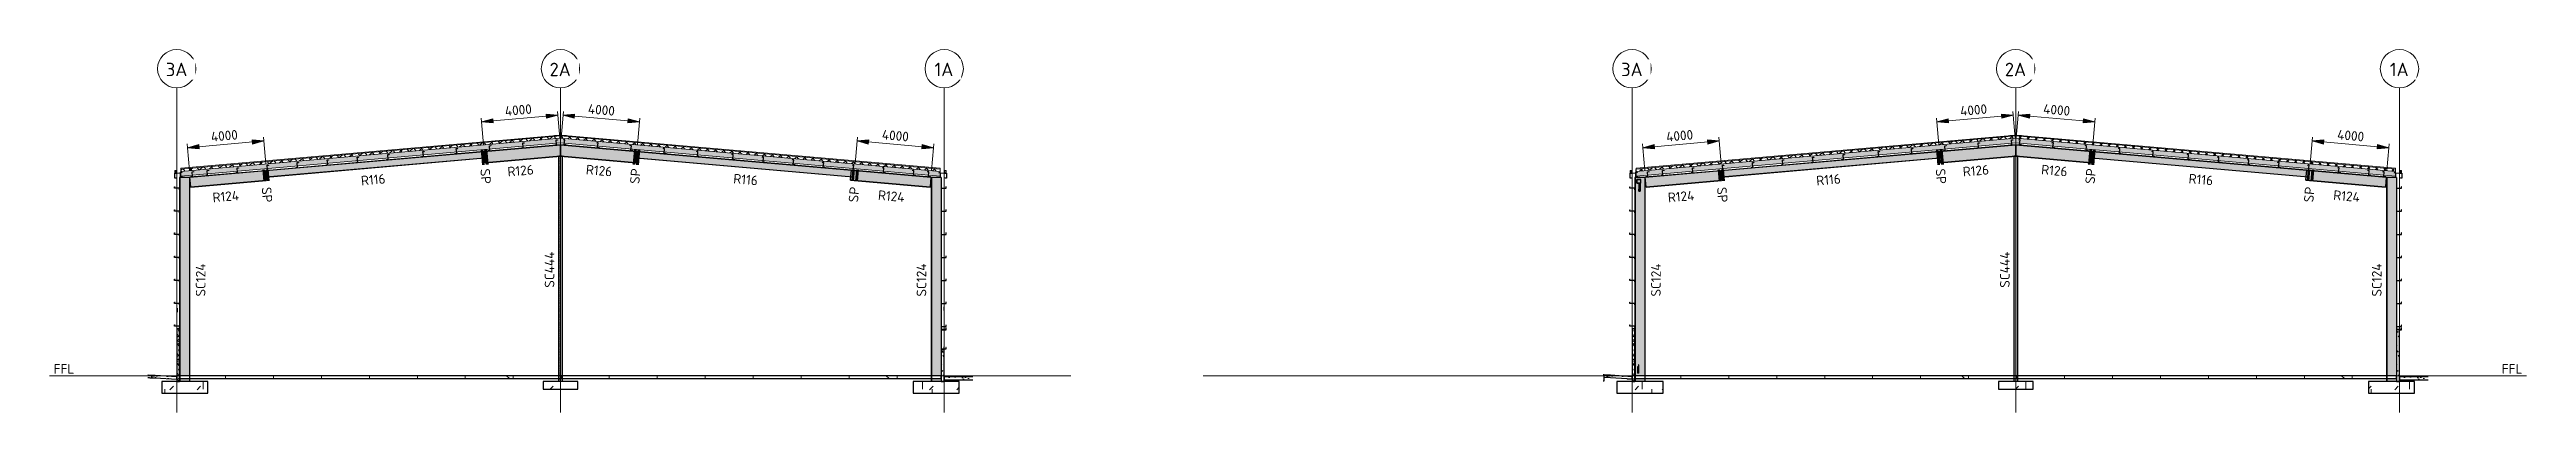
# Model space of a CAD drawing. Header units: millimetres. Extents: x 632 to 546626, y -3890 to 22200.
# Drawn here: x 145838 to 274941, y 3287 to 22200 of the extents above; entities that cross this region are included whole.
import ezdxf

# ---------------------------------------------------------------- set-up
doc = ezdxf.new("R2010")
doc.units = ezdxf.units.MM
for name, pattern in [('Dash', [7, 5, -2]), ('Hidden', [4, 3, -1]), ('Hidden Double', [7, 5, -2]), ('Hidden Half', [3, 2, -1])]:
    doc.linetypes.add(name, pattern=pattern)
for name, color, linetype, lineweight in [('A-010-D_DIM', 211, 'Continuous', 13), ('A-010-D_DIM-200', 211, 'Continuous', 13), ('A-010-M_LINE', 90, 'Continuous', 13), ('A-200-H_WALL', 111, 'Continuous', 13), ('A-200-M_WALL_EXT', 113, 'Continuous', 13), ('A-200-M_WALL_PAT', 111, 'Continuous', 13), ('A-200-MH_WALL', 110, 'Hidden', 13), ('A-230-H-FLOOR', 190, 'Continuous', 13), ('A-230-M_FLOOR', 192, 'Continuous', 13), ('A-230-MH_FLOOR', 190, 'Hidden Double', 13), ('A-270-M_ROOF', 132, 'Continuous', 13), ('S-160-M_FOUND', 171, 'Continuous', 13), ('S-160-MH_FOUND', 171, 'Hidden Half', 13), ('S-280-A_COLUMN', 171, 'Continuous', 18), ('S-280-A_STRUCT_FRAME', 2, 'Continuous', 18), ('S-280-M_COLUMN', 52, 'Continuous', 13), ('S-280-M_STRUCT_FRAME', 12, 'Continuous', 13), ('S-280-MH_COLUMN', 52, 'Hidden Half', 13), ('Z-000-T_TEXT', 131, 'Continuous', 25), ('Z-030-M_GRID', 191, 'Continuous', 13), ('Z-033_T_GRIDREF', 31, 'Continuous', 13), ('Z-230-A_LEVEL', 51, 'Continuous', 13), ('Z-230_A_LEVEL', 51, 'Continuous', 18)]:
    doc.layers.add(name, color=color, linetype=linetype, lineweight=lineweight)
doc.styles.add('ISOCPEUR_1', font='isocpeur.ttf', dxfattribs={"height": 700})
doc.styles.add('ISOCPEUR_2', font='isocpeur.ttf', dxfattribs={"height": 500})
doc.dimstyles.new('2_5___Arrow___Transparent', dxfattribs={"dimscale": 304.8, "dimtxt": 497.990588, "dimasz": 1.968504, "dimexe": 0.656168, "dimexo": 1.049869, "dimgap": 0.164042, "dimtad": 1, "dimdec": 0, "dimzin": 0, "dimdsep": 46, "dimtxsty": 'ISOCPEUR_2', "dimsah": 1, "dimcen": 0.09, "dimadec": 0, "dimazin": 0, "dimtfac": 1, "dimtdec": 4, "dimtix": 1, "dimtmove": 0, "dimatfit": 3, "dimfxl": 1, "dimtvp": 1, "dimtolj": 1, "dimtzin": 0, "dimlwd": 18, "dimlwe": 18, "dimarcsym": 2})
pattern_1 = [(50, (177508.74, 0), (728.737, -63.756), [76.2, -838.2]), (355, (177508.74, 0), (-140.972, 764.228), [60.96, -670.56]), (100.451, (177569.5, -5.3), (587.77, 700.467), [64.76, -712.36]), (46.184, (177508.7, 203.2), (1084.316, -168.17), [114.3, -1257.3]), (96.636, (177599.1, 189.2), (949.61, 989.71), [97.14, -1068.54]), (351.184, (177508.7, 203.2), (949.62, 989.7), [91.44, -1005.84]), (21, (177610.34, 152.4), (606.458, -409.06), [76.2, -838.2]), (326, (177610.34, 152.4), (247.208, 736.753), [60.96, -670.56]), (71.451, (177660.9, 118.3), (853.668, 327.685), [64.76, -712.36]), (37.5, (177508.74, 0), (12.3547, 338.22), [6.706, -655.726, 6.706, -674.014, -673.1]), (37.5, (177508.74, 0), (12.3547, 338.22), [-1343.152, 6.706, -666.394]), (7.5, (177508.74, 0), (267.279, 400.722), [6.706, -381.406, 6.706, -640.486, -256.54]), (7.5, (177508.74, 0), (267.279, 400.722), [-1035.304, 6.706, -249.834]), (327.5, (177282.17, 0), (542.3633, -22.9153), [6.706, -247.294, 6.706, -785.774, -1051.56]), (327.5, (177282.17, 0), (542.3633, -22.9153), [-1046.48, 6.706, -1044.854]), (317.5, (177180.57, 0), (592.517, 101.707), [6.706, -323.494, 6.706, -519.582, -746.76]), (317.5, (177180.57, 0), (592.517, 101.707), [-856.488, 6.706, -740.054])]
pattern_2 = [(45, (4563344.5, 0), (-1414.214, 0), [750, -3000]), (45, (4564344.5, 1000), (-1414.214, 0), [750, -3000]), (45, (4565344.5, -300), (-1414.214, 0), [250, -2000]), (90, (4565344.53, 500), (-500, 500), [500, -2000]), (315, (4565344.5, 1000), (0, 2828.43), [500, -3000]), (0, (4564344.5, 1000), (2000, 2000), [300, -1000]), (0, (4561844.5, 2000), (2000, 2000), [300, -2000])]
pattern_3 = [(50, (253362.2, 0), (728.737, -63.756), [76.2, -838.2]), (355, (253362.2, 0), (-140.972, 764.228), [60.96, -670.56]), (100.451, (253422.9, -5.3), (587.77, 700.467), [64.76, -712.36]), (46.184, (253362.2, 203.2), (1084.316, -168.17), [114.3, -1257.3]), (96.636, (253452.6, 189.2), (949.61, 989.71), [97.14, -1068.54]), (351.184, (253362.2, 203.2), (949.62, 989.7), [91.44, -1005.84]), (21, (253463.8, 152.4), (606.458, -409.06), [76.2, -838.2]), (326, (253463.8, 152.4), (247.208, 736.753), [60.96, -670.56]), (71.451, (253514.34, 118.3), (853.668, 327.685), [64.76, -712.36]), (37.5, (253362.2, 0), (12.3547, 338.22), [6.706, -655.726, 6.706, -674.014, -673.1]), (37.5, (253362.2, 0), (12.3547, 338.22), [-1343.152, 6.706, -666.394]), (7.5, (253362.2, 0), (267.279, 400.722), [6.706, -381.406, 6.706, -640.486, -256.54]), (7.5, (253362.2, 0), (267.279, 400.722), [-1035.304, 6.706, -249.834]), (327.5, (253135.63, 0), (542.3633, -22.9153), [6.706, -247.294, 6.706, -785.774, -1051.56]), (327.5, (253135.63, 0), (542.3633, -22.9153), [-1046.48, 6.706, -1044.854]), (317.5, (253034.03, 0), (592.517, 101.707), [6.706, -323.494, 6.706, -519.582, -746.76]), (317.5, (253034.03, 0), (592.517, 101.707), [-856.488, 6.706, -740.054])]

msp = doc.modelspace()

# ---------------------------------------------------------------- texts
at = {"layer": 'S-280-A_COLUMN', "lineweight": 13, "char_height": 500, "attachment_point": 1, "rotation": 90, "style": 'ISOCPEUR_2'}
for s, insert, width in [('SC444', (171649.3, 9786.5), 2356.961), ('SC444', (247502.8, 9786.5), 2356.961), ('SC124', (153463.4, 9327.3), 2132.489), ('SC124', (191035.2, 9327.3), 2132.489), ('SC124', (229316.9, 9327.3), 2132.489), ('SC124', (266888.7, 9327.3), 2132.489)]:
    msp.add_mtext(s, dxfattribs=dict(at, insert=insert, width=width))
at = {"layer": 'S-280-A_STRUCT_FRAME', "lineweight": 13, "char_height": 500, "attachment_point": 1, "style": 'ISOCPEUR_2'}
for s, insert, width, rotation in [('R116', (162049.8, 15608.8), 1523.206, 5), ('R126', (169686.3, 16076.9), 1651.476, 5), ('R126', (173821.9, 16202), 1651.476, 355), ('R116', (181506.2, 15729.7), 1523.206, 355), ('R116', (237903.3, 15608.8), 1523.206, 5), ('R126', (245539.7, 16076.9), 1651.476, 5), ('R126', (249675.4, 16202), 1651.476, 355), ('R116', (257359.7, 15729.7), 1523.206, 355), ('R124', (154313.8, 14732), 1699.577, 5), ('R124', (189047, 14869.9), 1699.577, 355), ('R124', (230167.3, 14732), 1699.577, 5), ('R124', (264900.5, 14869.9), 1699.577, 355)]:
    msp.add_mtext(s, dxfattribs=dict(at, insert=insert, width=width, rotation=rotation))
at = {"layer": 'Z-000-T_TEXT', "char_height": 500, "width": 962.025, "attachment_point": 1, "style": 'ISOCPEUR_2'}
for insert, rotation in [((168784.1, 16015.9), 275), ((176084.4, 15224.9), 85), ((244637.5, 16015.9), 275), ((251937.8, 15224.9), 85), ((157387.4, 15055.8), 275), ((187481.1, 14264.9), 85), ((233240.8, 15055.8), 275), ((263334.5, 14264.9), 85)]:
    msp.add_mtext('SP', dxfattribs=dict(at, insert=insert, rotation=rotation))
at = {"layer": 'Z-230_A_LEVEL', "lineweight": 13, "char_height": 500, "width": 1298.734, "attachment_point": 1, "style": 'ISOCPEUR_2'}
for insert in [(146052.9, 5805.7), (273654.2, 5805.7)]:
    msp.add_mtext('FFL', dxfattribs=dict(at, insert=insert))

# ---------------------------------------------------------------- blocks, each defined once
blk = doc.blocks.new('Ridge Capping - Ridge Capping-1882401-S6_501-SECTION A3')
at = {"layer": 'A-270-M_ROOF', "lineweight": 5, "transparency": 33554432}
blk.add_hatch(color=253, dxfattribs=at).paths.add_polyline_path([(4557998, 17716), (4558305, 17743), (4558612, 17716), (4558604, 17720), (4558293, 17745), (4558005, 17720)])
at = {"layer": 'A-270-M_ROOF', "color": 53, "lineweight": 5}
for p, q in [((4557998, 17716), (4558305, 17743)), ((4558005, 17720), (4557998, 17716)), ((4558305, 17746), (4558005, 17720)), ((4558604, 17720), (4558305, 17746)), ((4558305, 17743), (4558612, 17716)), ((4558612, 17716), (4558604, 17720))]:
    blk.add_line(p, q, dxfattribs=at)
blk = doc.blocks.new('25021-APA-ZZ-ZZ-M3-AR-000001_V3_rvt-3-S6_501-SECTION A3')
at = {"layer": 'A-270-M_ROOF', "transparency": 33554432}
for color, points in [(9, [(4578096, 15971), (4578096, 16011), (4558293, 17742), (4538514, 16011), (4538514, 15971), (4558305, 17703), (4577108, 16057)]), (253, [(4538228, 15749), (4538232, 15753), (4538209, 15766), (4538209, 15900), (4538264, 15900), (4538264, 15755), (4538514, 15755), (4538514, 15955), (4538509, 15955), (4538509, 15760), (4538269, 15760), (4538269, 15905), (4538204, 15905), (4538204, 15764)]), (253, [(4578381, 15748), (4578406, 15763), (4578406, 15904), (4578341, 15904), (4578341, 15759), (4578101, 15759), (4578101, 15954), (4578096, 15954), (4578096, 15754), (4578346, 15754), (4578346, 15899), (4578401, 15899), (4578401, 15766), (4578377, 15752)])]:
    blk.add_hatch(color=color, dxfattribs=at).paths.add_polyline_path(points)
at = {"layer": 'A-270-M_ROOF', "lineweight": 5}
h = blk.add_hatch(dxfattribs=at)
h.set_pattern_fill('FP_12', angle=-135, style=0, pattern_type=2)
h.set_pattern_definition([(40, (4563344.53, -4e-06), (-192.8363, 229.8133), []), (130, (4563344.53, -4e-06), (-229.8133, -192.8363), [])])
h.paths.add_polyline_path([(4538514, 15851), (4558305, 17582), (4578096, 15851), (4578096, 15971), (4558293, 17701), (4538514, 15971)])
at = {"layer": 'A-270-M_ROOF', "lineweight": 5, "transparency": 33554432}
blk.add_hatch(color=254, dxfattribs=at).paths.add_polyline_path([(4538514, 15600), (4558305, 17331), (4578096, 15600), (4578096, 15851), (4558293, 17581), (4538514, 15851)])
at = {"layer": 'A-270-M_ROOF', "color": 53, "lineweight": 5}
for p, q in [((4558305, 17743), (4538514, 16011)), ((4558305, 17703), (4538514, 15971)), ((4538514, 15971), (4558305, 17703)), ((4538514, 15851), (4558305, 17582)), ((4538514, 15600), (4558305, 17331)), ((4578096, 16011), (4558305, 17743)), ((4578096, 15971), (4558305, 17703)), ((4558305, 17703), (4578096, 15971)), ((4558305, 17582), (4578096, 15851)), ((4558305, 17331), (4578096, 15600)), ((4538204, 15905), (4538204, 15764)), ((4538269, 15905), (4538204, 15905)), ((4538204, 15764), (4538228, 15749)), ((4538209, 15766), (4538209, 15900)), ((4538209, 15900), (4538264, 15900)), ((4538232, 15753), (4538209, 15766)), ((4538228, 15749), (4538232, 15753)), ((4538264, 15900), (4538264, 15755)), ((4538264, 15755), (4538514, 15755)), ((4538269, 15760), (4538269, 15905)), ((4538509, 15760), (4538269, 15760)), ((4538514, 15955), (4538509, 15955)), ((4538509, 15955), (4538509, 15760)), ((4538514, 16011), (4538514, 15971)), ((4538514, 15971), (4538514, 15600)), ((4538514, 15755), (4538514, 15955)), ((4578096, 15971), (4578096, 16011)), ((4578096, 15600), (4578096, 15971)), ((4578101, 15954), (4578096, 15954)), ((4578096, 15954), (4578096, 15754)), ((4578096, 15754), (4578346, 15754)), ((4578101, 15759), (4578101, 15954)), ((4578341, 15759), (4578101, 15759)), ((4578406, 15904), (4578341, 15904)), ((4578341, 15904), (4578341, 15759)), ((4578346, 15754), (4578346, 15899)), ((4578346, 15899), (4578401, 15899)), ((4578401, 15766), (4578377, 15752)), ((4578377, 15752), (4578381, 15748)), ((4578381, 15748), (4578406, 15763)), ((4578401, 15899), (4578401, 15766)), ((4578406, 15763), (4578406, 15904))]:
    blk.add_line(p, q, dxfattribs=at)
blk.add_blockref('Ridge Capping - Ridge Capping-1882401-S6_501-SECTION A3', (0, 0), dxfattribs=at)
blk = doc.blocks.new('NRP_Framing-Steel-Purlin C - G946 - EC250-24-4015281-S6_501-SECTION A3')
at = {"layer": 'S-280-M_STRUCT_FRAME', "color": 1, "lineweight": 25}
blk.add_line((4538330, 8720), (4538330, 8516), dxfattribs=at)
blk.add_line((4538330, 8720), (4538330, 8516), dxfattribs=at)
blk = doc.blocks.new('NRP_Framing-Steel-Purlin C - G946 - EC250-24-4105986-S6_501-SECTION A3')
at = {"layer": 'S-280-M_STRUCT_FRAME', "color": 1, "lineweight": 25}
blk.add_line((4578280, 8800), (4578280, 8597), dxfattribs=at)
blk.add_line((4578280, 8800), (4578280, 8597), dxfattribs=at)
blk = doc.blocks.new('NRP_Framing-Steel-PFC - B308 - 250PFC-4014865-S6_501-SECTION A3')
at = {"layer": 'S-280-M_STRUCT_FRAME', "linetype": 'Dash', "lineweight": 25}
blk.add_hatch(color=256, dxfattribs=at).paths.add_polyline_path([(4578405, 7600), (4578405, 7690), (4578390, 7690), (4578390, 7608), (4578170, 7608), (4578170, 7690), (4578155, 7690), (4578155, 7600)])
at = {"layer": 'S-280-M_STRUCT_FRAME', "lineweight": 25}
for p, q in [((4578170, 7690), (4578155, 7690)), ((4578155, 7690), (4578155, 7600)), ((4578155, 7600), (4578405, 7600)), ((4578170, 7608), (4578170, 7690)), ((4578390, 7608), (4578170, 7608)), ((4578405, 7690), (4578390, 7690)), ((4578390, 7690), (4578390, 7608)), ((4578405, 7600), (4578405, 7690))]:
    blk.add_line(p, q, dxfattribs=at)
blk = doc.blocks.new('NRP_Framing-Steel-Purlin Z - G914 - EZ250-15-4080679-S6_501-SECTION A3')
at = {"layer": 'S-280-M_STRUCT_FRAME', "color": 150, "lineweight": 25}
for p, q in [((4538195, 9040), (4538215, 9040)), ((4538195, 8969), (4538195, 9040)), ((4538195, 9040), (4538215, 9040)), ((4538195, 8969), (4538195, 9040)), ((4538445, 8969), (4538195, 8969)), ((4538445, 8969), (4538195, 8969)), ((4538425, 8893), (4538445, 8893)), ((4538425, 8893), (4538445, 8893)), ((4538445, 8893), (4538445, 8969)), ((4538445, 8893), (4538445, 8969))]:
    blk.add_line(p, q, dxfattribs=at)
blk = doc.blocks.new('NRP_Framing-Steel-Purlin Z - G914 - EZ250-15-4080797-S6_501-SECTION A3')
at = {"layer": 'S-280-M_STRUCT_FRAME', "color": 150, "lineweight": 25}
for p, q in [((4538195, 15040), (4538215, 15040)), ((4538195, 14969), (4538195, 15040)), ((4538195, 15040), (4538215, 15040)), ((4538195, 14969), (4538195, 15040)), ((4538445, 14969), (4538195, 14969)), ((4538445, 14969), (4538195, 14969)), ((4538425, 14893), (4538445, 14893)), ((4538425, 14893), (4538445, 14893)), ((4538445, 14893), (4538445, 14969)), ((4538445, 14893), (4538445, 14969))]:
    blk.add_line(p, q, dxfattribs=at)
blk = doc.blocks.new('NRP_Framing-Steel-Purlin C - G946 - EC250-24-4082628-S6_501-SECTION A3')
at = {"layer": 'S-280-M_STRUCT_FRAME', "color": 1, "lineweight": 25}
for p, q in [((4538195, 15756), (4538195, 15506)), ((4538195, 15756), (4538268, 15756)), ((4538195, 15506), (4538268, 15506)), ((4538268, 15756), (4538268, 15732)), ((4538268, 15530), (4538268, 15506))]:
    blk.add_line(p, q, dxfattribs=at)
blk = doc.blocks.new('NRP_Framing-Steel-Purlin C - G946 - EC250-24-4111447-S6_501-SECTION A3')
at = {"layer": 'S-280-M_STRUCT_FRAME', "color": 1, "lineweight": 25}
for p, q in [((4578354, 15751), (4578354, 15727)), ((4578427, 15751), (4578354, 15751)), ((4578354, 15525), (4578354, 15501)), ((4578427, 15501), (4578354, 15501)), ((4578427, 15751), (4578427, 15501))]:
    blk.add_line(p, q, dxfattribs=at)
blk = doc.blocks.new('NRP_Framing-Steel-Purlin Z - G914 - EZ250-15-4112850-S6_501-SECTION A3')
at = {"layer": 'S-280-M_STRUCT_FRAME', "color": 150, "lineweight": 25}
for p, q in [((4578165, 14969), (4578415, 14969)), ((4578165, 14893), (4578165, 14969)), ((4578165, 14969), (4578415, 14969)), ((4578165, 14893), (4578165, 14969)), ((4578184, 14893), (4578165, 14893)), ((4578184, 14893), (4578165, 14893)), ((4578415, 15040), (4578395, 15040)), ((4578415, 15040), (4578395, 15040)), ((4578415, 14969), (4578415, 15040)), ((4578415, 14969), (4578415, 15040))]:
    blk.add_line(p, q, dxfattribs=at)
blk = doc.blocks.new('NRP_Framing-Steel-Purlin Z - G914 - EZ250-15-4130036-S6_501-SECTION A3')
at = {"layer": 'S-280-M_STRUCT_FRAME', "color": 150, "lineweight": 25}
blk.add_line((4578290, 6710), (4578290, 6589), dxfattribs=at)
blk = doc.blocks.new('NRP_Column-Steel-SHS - SC444 - 200x200x6_0SHS-4110093-S6_501-SECTION A3')
at = {"layer": 'S-280-MH_COLUMN', "lineweight": 25}
for p, q in [((4558211, 16637), (4558211, 5200)), ((4558399, 16637), (4558399, 5200)), ((4558211, 5200), (4558211, 5050)), ((4558399, 5200), (4558399, 5050)), ((4558211, 5050), (4558211, 4900)), ((4558399, 5050), (4558399, 4900))]:
    blk.add_line(p, q, dxfattribs=at)
blk = doc.blocks.new('NRP_Foundation-Pad Footing Fibre _v2_ - PF4 -1800 x 1800 x 400d-3893011-S6_501-SECTION A3')
at = {"layer": 'S-160-M_FOUND'}
h = blk.add_hatch(dxfattribs=at)
h.set_pattern_fill('FP_15', color=256, style=0, pattern_type=2)
h.set_pattern_definition(pattern_2)
h.paths.add_polyline_path([(4558293, 4500), (4559205, 4500), (4559205, 4900), (4557405, 4900), (4557405, 4500)])
at = {"layer": 'S-160-M_FOUND', "lineweight": 25}
for p, q in [((4559205, 4900), (4557405, 4900)), ((4557405, 4900), (4557405, 4500)), ((4557405, 4500), (4559205, 4500)), ((4559205, 4500), (4559205, 4900))]:
    blk.add_line(p, q, dxfattribs=at)
blk = doc.blocks.new('NRP_Foundation-Pad Footing Fibre _v2_ - PF2 -2400 x 2000 x 600d-3893007-S6_501-SECTION A3')
at = {"layer": 'S-160-M_FOUND'}
h = blk.add_hatch(dxfattribs=at)
h.set_pattern_fill('FP_15', color=256, style=0, pattern_type=2)
h.set_pattern_definition(pattern_2)
h.paths.add_polyline_path([(4537519, 4300), (4539919, 4300), (4539919, 4900), (4537519, 4900)])
at = {"layer": 'S-160-M_FOUND', "lineweight": 25}
for p, q in [((4539919, 4900), (4537519, 4900)), ((4537519, 4900), (4537519, 4300)), ((4537519, 4300), (4539919, 4300)), ((4539919, 4300), (4539919, 4900))]:
    blk.add_line(p, q, dxfattribs=at)
blk = doc.blocks.new('NRP_Foundation-Pad Footing Fibre _v2_ - PF2 -2400 x 2000 x 600d-V34-S6_501-SECTION A3')
at = {"layer": 'S-160-M_FOUND'}
h = blk.add_hatch(dxfattribs=at)
h.set_pattern_fill('FP_15', color=256, style=0, pattern_type=2)
h.set_pattern_definition(pattern_2)
h.paths.add_polyline_path([(4579091, 4300), (4579091, 4900), (4576691, 4900), (4576691, 4300)])
at = {"layer": 'S-160-M_FOUND', "lineweight": 25}
for p, q in [((4579091, 4900), (4576691, 4900)), ((4576691, 4900), (4576691, 4300)), ((4576691, 4300), (4579091, 4300)), ((4579091, 4300), (4579091, 4900))]:
    blk.add_line(p, q, dxfattribs=at)
blk = doc.blocks.new('NRP_Framing-Steel-Purlin C - P946 - EC250-24-4110020-S6_501-SECTION A3')
at = {"layer": 'S-280-M_STRUCT_FRAME', "color": 1, "lineweight": 25}
for p, q in [((4538490, 15808), (4538490, 15558)), ((4538490, 15808), (4538563, 15808)), ((4538490, 15558), (4538563, 15558)), ((4538510, 15683), (4538510, 15683)), ((4538563, 15808), (4538563, 15784)), ((4538563, 15582), (4538563, 15558))]:
    blk.add_line(p, q, dxfattribs=at)
at = {"layer": 'S-280-M_STRUCT_FRAME', "color": 1, "linetype": 'Dash', "lineweight": 25}
blk.add_line((4538510, 15683), (4538510, 15683), dxfattribs=at)
blk = doc.blocks.new('NRP_Framing-Steel-Purlin Z - P915 - EZ250-19-V37-S6_501-SECTION A3')
at = {"layer": 'S-280-M_STRUCT_FRAME', "color": 92, "lineweight": 25}
blk.add_line((4549312, 16598), (4549312, 16598), dxfattribs=at)
at = {"layer": 'S-280-M_STRUCT_FRAME', "color": 92, "linetype": 'Dash', "lineweight": 25}
blk.add_line((4549312, 16598), (4549312, 16598), dxfattribs=at)
blk = doc.blocks.new('NRP_Framing-Steel-Purlin Z - P916 - EZ250-24-V38-S6_501-SECTION A3')
at = {"layer": 'S-280-M_STRUCT_FRAME', "color": 1, "lineweight": 25}
for p, q in [((4567236, 16708), (4567236, 16707)), ((4567236, 16708), (4567236, 16707)), ((4567298, 16598), (4567298, 16598)), ((4567364, 16489), (4567364, 16488)), ((4567364, 16489), (4567364, 16488))]:
    blk.add_line(p, q, dxfattribs=at)
at = {"layer": 'S-280-M_STRUCT_FRAME', "color": 1, "linetype": 'Dash', "lineweight": 25}
blk.add_line((4567298, 16598), (4567298, 16598), dxfattribs=at)
blk = doc.blocks.new('NRP_Framing-Steel-Purlin Z - P915 - EZ250-19-V39-S6_501-SECTION A3')
at = {"layer": 'S-280-M_STRUCT_FRAME', "color": 92, "lineweight": 25}
for p, q in [((4549245, 16488), (4549247, 16467)), ((4549245, 16488), (4549247, 16467)), ((4549247, 16467), (4549322, 16474)), ((4549247, 16467), (4549322, 16474)), ((4549301, 16723), (4549371, 16729)), ((4549301, 16723), (4549371, 16729)), ((4549322, 16474), (4549301, 16723)), ((4549322, 16474), (4549301, 16723)), ((4549312, 16599), (4549312, 16599)), ((4549371, 16729), (4549373, 16708)), ((4549371, 16729), (4549373, 16708))]:
    blk.add_line(p, q, dxfattribs=at)
at = {"layer": 'S-280-M_STRUCT_FRAME', "color": 92, "linetype": 'Dash', "lineweight": 25}
blk.add_line((4549312, 16599), (4549312, 16599), dxfattribs=at)
blk = doc.blocks.new('NRP_Framing-Steel-Purlin Z - P915 - EZ250-19-V40-S6_501-SECTION A3')
at = {"layer": 'S-280-M_STRUCT_FRAME', "color": 92, "lineweight": 25}
for p, q in [((4567238, 16729), (4567236, 16708)), ((4567238, 16729), (4567236, 16708)), ((4567309, 16723), (4567238, 16729)), ((4567309, 16723), (4567238, 16729)), ((4567287, 16474), (4567309, 16723)), ((4567287, 16474), (4567309, 16723)), ((4567362, 16467), (4567287, 16474)), ((4567362, 16467), (4567287, 16474)), ((4567298, 16599), (4567298, 16599)), ((4567364, 16488), (4567362, 16467)), ((4567364, 16488), (4567362, 16467))]:
    blk.add_line(p, q, dxfattribs=at)
at = {"layer": 'S-280-M_STRUCT_FRAME', "color": 92, "linetype": 'Dash', "lineweight": 25}
blk.add_line((4567298, 16599), (4567298, 16599), dxfattribs=at)
blk = doc.blocks.new('NRP_Framing-Steel-Purlin Z - P914 - EZ250-15-V41-S6_501-SECTION A3')
at = {"layer": 'S-280-M_STRUCT_FRAME', "color": 150, "lineweight": 25}
blk.add_line((4558092, 17367), (4558092, 17367), dxfattribs=at)
at = {"layer": 'S-280-M_STRUCT_FRAME', "color": 150, "linetype": 'Dash', "lineweight": 25}
blk.add_line((4558092, 17367), (4558092, 17367), dxfattribs=at)
blk = doc.blocks.new('NRP_Framing-Steel-Purlin Z - P914 - EZ250-15-V42-S6_501-SECTION A3')
at = {"layer": 'S-280-M_STRUCT_FRAME', "color": 150, "lineweight": 25}
for p, q in [((4558026, 17255), (4558027, 17236)), ((4558026, 17255), (4558027, 17236)), ((4558027, 17236), (4558103, 17242)), ((4558027, 17236), (4558103, 17242)), ((4558081, 17491), (4558152, 17497)), ((4558081, 17491), (4558152, 17497)), ((4558103, 17242), (4558081, 17491)), ((4558103, 17242), (4558081, 17491)), ((4558092, 17367), (4558092, 17367)), ((4558152, 17497), (4558154, 17477)), ((4558152, 17497), (4558154, 17477))]:
    blk.add_line(p, q, dxfattribs=at)
at = {"layer": 'S-280-M_STRUCT_FRAME', "color": 150, "linetype": 'Dash', "lineweight": 25}
blk.add_line((4558092, 17367), (4558092, 17367), dxfattribs=at)
blk = doc.blocks.new('NRP_Framing-Steel-Purlin Z - P914 - EZ250-15-V43-S6_501-SECTION A3')
at = {"layer": 'S-280-M_STRUCT_FRAME', "color": 150, "lineweight": 25}
blk.add_line((4558517, 17367), (4558517, 17367), dxfattribs=at)
at = {"layer": 'S-280-M_STRUCT_FRAME', "color": 150, "linetype": 'Dash', "lineweight": 25}
blk.add_line((4558517, 17367), (4558517, 17367), dxfattribs=at)
blk = doc.blocks.new('NRP_Framing-Steel-Purlin Z - P914 - EZ250-15-V44-S6_501-SECTION A3')
at = {"layer": 'S-280-M_STRUCT_FRAME', "color": 150, "lineweight": 25}
for p, q in [((4558457, 17497), (4558456, 17477)), ((4558457, 17497), (4558456, 17477)), ((4558528, 17491), (4558457, 17497)), ((4558528, 17491), (4558457, 17497)), ((4558506, 17242), (4558528, 17491)), ((4558506, 17242), (4558528, 17491)), ((4558582, 17236), (4558506, 17242)), ((4558582, 17236), (4558506, 17242)), ((4558517, 17367), (4558517, 17367)), ((4558584, 17255), (4558582, 17236)), ((4558584, 17255), (4558582, 17236))]:
    blk.add_line(p, q, dxfattribs=at)
at = {"layer": 'S-280-M_STRUCT_FRAME', "color": 150, "linetype": 'Dash', "lineweight": 25}
blk.add_line((4558517, 17367), (4558517, 17367), dxfattribs=at)
blk = doc.blocks.new('NRP_Framing-Steel-Purlin C - P946 - EC250-24-4032700-S6_501-SECTION A3')
at = {"layer": 'S-280-M_STRUCT_FRAME', "color": 1, "lineweight": 25}
for p, q in [((4578027, 15780), (4578027, 15756)), ((4578100, 15780), (4578027, 15780)), ((4578027, 15554), (4578027, 15530)), ((4578100, 15530), (4578027, 15530)), ((4578079, 15655), (4578079, 15655)), ((4578100, 15780), (4578100, 15530))]:
    blk.add_line(p, q, dxfattribs=at)
at = {"layer": 'S-280-M_STRUCT_FRAME', "color": 1, "linetype": 'Dash', "lineweight": 25}
blk.add_line((4578079, 15655), (4578079, 15655), dxfattribs=at)
blk = doc.blocks.new('NRP_Framing-Steel-Purlin Z - G914 - EZ250-15-4130023-S6_501-SECTION A3')
at = {"layer": 'S-280-M_STRUCT_FRAME', "color": 150, "lineweight": 25}
for p, q in [((4578165, 6609), (4578415, 6609)), ((4578165, 6558), (4578165, 6609)), ((4578415, 6680), (4578395, 6680)), ((4578415, 6609), (4578415, 6680))]:
    blk.add_line(p, q, dxfattribs=at)
at = {"layer": 'S-280-M_STRUCT_FRAME', "color": 150, "linetype": 'Dash', "lineweight": 25}
for p, q in [((4578165, 6533), (4578165, 6558)), ((4578184, 6533), (4578165, 6533))]:
    blk.add_line(p, q, dxfattribs=at)
blk = doc.blocks.new('Grid - NRP_Grid-Head-320187-S6_501-SECTION A3')
at = {"layer": 'Z-033_T_GRIDREF'}
blk.add_circle((4578305, 21200), 1000, dxfattribs=at)
blk = doc.blocks.new('DIMBLOCK8-S6_501-SECTION A3')
at = {"layer": 'A-010-D_DIM-200', "lineweight": 18}
for points in [[(187926, 17434), (188514, 17277), (188533, 17487)], [(191910, 17086), (191322, 17243), (191303, 17032)]]:
    blk.add_hatch(color=256, dxfattribs=at).paths.add_polyline_path(points)
for p, q in [((187926, 17434), (187821, 16238)), ((187926, 17434), (187943, 17633)), ((188533, 17487), (187926, 17434)), ((191910, 17086), (187926, 17434)), ((187926, 17434), (188514, 17277)), ((188514, 17277), (188533, 17487)), ((191322, 17243), (191303, 17032)), ((191303, 17032), (191910, 17086)), ((191910, 17086), (191322, 17243)), ((191910, 17086), (191806, 15889)), ((191910, 17086), (191928, 17285))]:
    blk.add_line(p, q, dxfattribs=at)
at = {"layer": 'A-010-D_DIM-200', "color": 0, "lineweight": 18, "insert": (189249, 18024), "char_height": 500, "width": 1758.29, "attachment_point": 1, "rotation": 355, "line_spacing_factor": 1.149209, "style": 'ISOCPEUR_2'}
blk.add_mtext('4000', dxfattribs=at)
blk = doc.blocks.new('DIMBLOCK9-S6_501-SECTION A3')
at = {"layer": 'A-010-D_DIM-200', "lineweight": 18}
for points in [[(153027, 17086), (153634, 17032), (153616, 17243)], [(157012, 17434), (156405, 17487), (156424, 17277)]]:
    blk.add_hatch(color=256, dxfattribs=at).paths.add_polyline_path(points)
for p, q in [((153027, 17086), (153010, 17285)), ((153027, 17086), (157012, 17434)), ((153616, 17243), (153027, 17086)), ((153027, 17086), (153634, 17032)), ((153027, 17086), (153132, 15889)), ((153634, 17032), (153616, 17243)), ((157012, 17434), (156405, 17487)), ((156405, 17487), (156424, 17277)), ((156424, 17277), (157012, 17434)), ((157012, 17434), (156995, 17633)), ((157012, 17434), (157117, 16238))]:
    blk.add_line(p, q, dxfattribs=at)
at = {"layer": 'A-010-D_DIM-200', "color": 0, "lineweight": 18, "insert": (154229, 17897), "char_height": 500, "width": 1758.29, "attachment_point": 1, "rotation": 5, "line_spacing_factor": 1.149209, "style": 'ISOCPEUR_2'}
blk.add_mtext('4000', dxfattribs=at)
blk = doc.blocks.new('DIMBLOCK10-S6_501-SECTION A3')
at = {"layer": 'A-010-D_DIM-200', "lineweight": 18}
for points in [[(168351, 18426), (168958, 18373), (168939, 18584)], [(172335, 18775), (171728, 18828), (171747, 18617)]]:
    blk.add_hatch(color=256, dxfattribs=at).paths.add_polyline_path(points)
for p, q in [((168351, 18426), (168333, 18625)), ((168351, 18426), (172335, 18775)), ((168939, 18584), (168351, 18426)), ((168351, 18426), (168958, 18373)), ((168351, 18426), (168455, 17230)), ((168958, 18373), (168939, 18584)), ((172335, 18775), (171728, 18828)), ((171728, 18828), (171747, 18617)), ((171747, 18617), (172335, 18775)), ((172335, 18775), (172318, 18974)), ((172335, 18775), (172440, 17579))]:
    blk.add_line(p, q, dxfattribs=at)
at = {"layer": 'A-010-D_DIM-200', "color": 0, "lineweight": 18, "insert": (169552, 19237), "char_height": 500, "width": 1758.29, "attachment_point": 1, "rotation": 5, "line_spacing_factor": 1.149209, "style": 'ISOCPEUR_2'}
blk.add_mtext('4000', dxfattribs=at)
blk = doc.blocks.new('DIMBLOCK11-S6_501-SECTION A3')
at = {"layer": 'A-010-D_DIM-200', "lineweight": 18}
for points in [[(172602, 18775), (173191, 18617), (173209, 18828)], [(176587, 18426), (175998, 18584), (175980, 18373)]]:
    blk.add_hatch(color=256, dxfattribs=at).paths.add_polyline_path(points)
for p, q in [((172602, 18775), (172497, 17579)), ((172602, 18775), (172620, 18974)), ((173209, 18828), (172602, 18775)), ((176587, 18426), (172602, 18775)), ((172602, 18775), (173191, 18617)), ((173191, 18617), (173209, 18828)), ((175998, 18584), (175980, 18373)), ((175980, 18373), (176587, 18426)), ((176587, 18426), (175998, 18584)), ((176587, 18426), (176482, 17230)), ((176587, 18426), (176604, 18625))]:
    blk.add_line(p, q, dxfattribs=at)
at = {"layer": 'A-010-D_DIM-200', "color": 0, "lineweight": 18, "insert": (173926, 19365), "char_height": 500, "width": 1758.29, "attachment_point": 1, "rotation": 355, "line_spacing_factor": 1.149209, "style": 'ISOCPEUR_2'}
blk.add_mtext('4000', dxfattribs=at)
blk = doc.blocks.new('NRP_Splice _v3_ - NRP_Splice-3209833-S6_501-SECTION A3')
at = {"layer": 'Z-000-T_TEXT', "lineweight": 70}
for p, q in [((4542824, 15931), (4542876, 15334)), ((4542824, 15931), (4542876, 15334)), ((4543023, 15949), (4543075, 15351)), ((4543075, 15351), (4543023, 15949))]:
    blk.add_line(p, q, dxfattribs=at)
blk = doc.blocks.new('NRP_Splice _v3_ - NRP_Splice-3927271-S6_501-SECTION A3')
at = {"layer": 'Z-000-T_TEXT', "lineweight": 70}
for p, q in [((4554212, 16991), (4554281, 16194)), ((4554212, 16991), (4554281, 16194)), ((4554411, 17008), (4554481, 16212)), ((4554481, 16212), (4554411, 17008))]:
    blk.add_line(p, q, dxfattribs=at)
blk = doc.blocks.new('NRP_Splice _v3_ - NRP_Splice-3927024-S6_501-SECTION A3')
at = {"layer": 'Z-000-T_TEXT', "lineweight": 70}
for p, q in [((4573586, 15949), (4573534, 15351)), ((4573586, 15949), (4573534, 15351)), ((4573786, 15931), (4573733, 15334)), ((4573733, 15334), (4573786, 15931))]:
    blk.add_line(p, q, dxfattribs=at)
blk = doc.blocks.new('NRP_Splice _v3_ - NRP_Splice-3927285-S6_501-SECTION A3')
at = {"layer": 'Z-000-T_TEXT', "lineweight": 70}
for p, q in [((4562198, 17008), (4562129, 16212)), ((4562198, 17008), (4562129, 16212)), ((4562398, 16991), (4562328, 16194)), ((4562328, 16194), (4562398, 16991))]:
    blk.add_line(p, q, dxfattribs=at)
blk = doc.blocks.new('Ridge Capping - Ridge Capping-1882401-S6_501-SECTION A4')
at = {"layer": 'A-270-M_ROOF', "lineweight": 5, "transparency": 33554432}
blk.add_hatch(color=253, dxfattribs=at).paths.add_polyline_path([(4557998, 17716), (4558305, 17743), (4558612, 17716), (4558604, 17720), (4558303, 17746), (4558005, 17720)])
at = {"layer": 'A-270-M_ROOF', "color": 53, "lineweight": 5}
for p, q in [((4557998, 17716), (4558305, 17743)), ((4558005, 17720), (4557998, 17716)), ((4558305, 17746), (4558005, 17720)), ((4558604, 17720), (4558305, 17746)), ((4558305, 17743), (4558612, 17716)), ((4558612, 17716), (4558604, 17720))]:
    blk.add_line(p, q, dxfattribs=at)
blk = doc.blocks.new('25021-APA-ZZ-ZZ-M3-AR-000001_V3_rvt-4-S6_501-SECTION A4')
at = {"layer": 'A-270-M_ROOF', "transparency": 33554432}
for color, points in [(9, [(4578096, 15971), (4578096, 16011), (4558303, 17743), (4538514, 16011), (4538514, 15971), (4558305, 17703), (4577116, 16057)]), (253, [(4538228, 15749), (4538232, 15753), (4538209, 15766), (4538209, 15900), (4538264, 15900), (4538264, 15755), (4538514, 15755), (4538514, 15955), (4538509, 15955), (4538509, 15760), (4538269, 15760), (4538269, 15905), (4538204, 15905), (4538204, 15764)]), (253, [(4578381, 15748), (4578406, 15763), (4578406, 15904), (4578341, 15904), (4578341, 15759), (4578101, 15759), (4578101, 15954), (4578096, 15954), (4578096, 15754), (4578346, 15754), (4578346, 15899), (4578401, 15899), (4578401, 15766), (4578377, 15752)])]:
    blk.add_hatch(color=color, dxfattribs=at).paths.add_polyline_path(points)
at = {"layer": 'A-270-M_ROOF', "lineweight": 5}
h = blk.add_hatch(dxfattribs=at)
h.set_pattern_fill('FP_12', angle=-135, style=0, pattern_type=2)
h.set_pattern_definition([(40, (4563344.53, -9e-06), (-192.8363, 229.8133), []), (130, (4563344.53, -9e-06), (-229.8133, -192.8363), [])])
h.paths.add_polyline_path([(4538514, 15851), (4558305, 17582), (4578096, 15851), (4578096, 15971), (4558303, 17702), (4538514, 15971)])
at = {"layer": 'A-270-M_ROOF', "lineweight": 5, "transparency": 33554432}
blk.add_hatch(color=254, dxfattribs=at).paths.add_polyline_path([(4538514, 15600), (4558305, 17331), (4578096, 15600), (4578096, 15851), (4558303, 17582), (4538514, 15851)])
at = {"layer": 'A-270-M_ROOF', "color": 53, "lineweight": 5}
for p, q in [((4558305, 17743), (4538514, 16011)), ((4558305, 17703), (4538514, 15971)), ((4538514, 15971), (4558305, 17703)), ((4538514, 15851), (4558305, 17582)), ((4538514, 15600), (4558305, 17331)), ((4578096, 16011), (4558305, 17743)), ((4578096, 15971), (4558305, 17703)), ((4558305, 17703), (4578096, 15971)), ((4558305, 17582), (4578096, 15851)), ((4558305, 17331), (4578096, 15600)), ((4538204, 15905), (4538204, 15764)), ((4538269, 15905), (4538204, 15905)), ((4538204, 15764), (4538228, 15749)), ((4538209, 15766), (4538209, 15900)), ((4538209, 15900), (4538264, 15900)), ((4538232, 15753), (4538209, 15766)), ((4538228, 15749), (4538232, 15753)), ((4538264, 15900), (4538264, 15755)), ((4538264, 15755), (4538514, 15755)), ((4538269, 15760), (4538269, 15905)), ((4538509, 15760), (4538269, 15760)), ((4538514, 15955), (4538509, 15955)), ((4538509, 15955), (4538509, 15760)), ((4538514, 16011), (4538514, 15971)), ((4538514, 15971), (4538514, 15600)), ((4538514, 15755), (4538514, 15955)), ((4578096, 15971), (4578096, 16011)), ((4578096, 15600), (4578096, 15971)), ((4578101, 15954), (4578096, 15954)), ((4578096, 15954), (4578096, 15754)), ((4578096, 15754), (4578346, 15754)), ((4578101, 15759), (4578101, 15954)), ((4578341, 15759), (4578101, 15759)), ((4578406, 15904), (4578341, 15904)), ((4578341, 15904), (4578341, 15759)), ((4578346, 15754), (4578346, 15899)), ((4578346, 15899), (4578401, 15899)), ((4578401, 15766), (4578377, 15752)), ((4578377, 15752), (4578381, 15748)), ((4578381, 15748), (4578406, 15763)), ((4578401, 15899), (4578401, 15766)), ((4578406, 15763), (4578406, 15904))]:
    blk.add_line(p, q, dxfattribs=at)
blk.add_blockref('Ridge Capping - Ridge Capping-1882401-S6_501-SECTION A4', (0, 0), dxfattribs=at)
blk = doc.blocks.new('NRP_Framing-Steel-EA - WB725 - 75x75x8EA-3966786-S6_501-SECTION A4')
at = {"layer": 'S-280-M_STRUCT_FRAME', "linetype": 'Dash', "lineweight": 25}
for points in [[(4538655, 5662), (4538655, 5766), (4538647, 5766), (4538647, 5673), (4538580, 5673), (4538580, 5662)], [(4538655, 5337), (4538655, 5662), (4538580, 5662), (4538580, 5337)]]:
    blk.add_hatch(color=256, dxfattribs=at).paths.add_polyline_path(points)
at = {"layer": 'S-280-M_STRUCT_FRAME', "lineweight": 25}
for p, q in [((4538647, 5673), (4538580, 5673)), ((4538580, 5673), (4538580, 5662)), ((4538580, 5662), (4538655, 5662)), ((4538580, 5662), (4538580, 5337)), ((4538655, 5337), (4538580, 5337)), ((4538655, 5766), (4538647, 5766)), ((4538647, 5766), (4538647, 5673)), ((4538655, 5662), (4538655, 5766)), ((4538655, 5337), (4538655, 5662))]:
    blk.add_line(p, q, dxfattribs=at)
blk = doc.blocks.new('NRP_Framing-Steel-PFC - B308 - 250PFC-4014865-S6_501-SECTION A4')
at = {"layer": 'S-280-M_STRUCT_FRAME', "linetype": 'Dash', "lineweight": 25}
blk.add_hatch(color=256, dxfattribs=at).paths.add_polyline_path([(4578405, 7600), (4578405, 7690), (4578390, 7690), (4578390, 7608), (4578170, 7608), (4578170, 7690), (4578155, 7690), (4578155, 7600), (4578305, 7600)])
at = {"layer": 'S-280-M_STRUCT_FRAME', "lineweight": 25}
for p, q in [((4578170, 7690), (4578155, 7690)), ((4578170, 7608), (4578170, 7690)), ((4578390, 7608), (4578170, 7608)), ((4578305, 7600), (4578405, 7600)), ((4578405, 7690), (4578390, 7690)), ((4578390, 7690), (4578390, 7608)), ((4578405, 7600), (4578405, 7690))]:
    blk.add_line(p, q, dxfattribs=at)
blk = doc.blocks.new('NRP_Framing-Steel-Purlin Z - G914 - EZ250-15-4082128-S6_501-SECTION A4')
at = {"layer": 'S-280-M_STRUCT_FRAME', "color": 150, "lineweight": 25}
for p, q in [((4538195, 7861), (4538215, 7861)), ((4538195, 7790), (4538195, 7861)), ((4538195, 7861), (4538215, 7861)), ((4538195, 7790), (4538195, 7861)), ((4538445, 7790), (4538195, 7790)), ((4538445, 7790), (4538195, 7790)), ((4538445, 7714), (4538445, 7790)), ((4538445, 7714), (4538445, 7790)), ((4538425, 7714), (4538445, 7714)), ((4538425, 7714), (4538445, 7714))]:
    blk.add_line(p, q, dxfattribs=at)
blk = doc.blocks.new('NRP_Framing-Steel-Purlin Z - G914 - EZ250-15-4082098-S6_501-SECTION A4')
at = {"layer": 'S-280-M_STRUCT_FRAME', "color": 150, "lineweight": 25}
for p, q in [((4538195, 15040), (4538215, 15040)), ((4538195, 14969), (4538195, 15040)), ((4538195, 15040), (4538215, 15040)), ((4538195, 14969), (4538195, 15040)), ((4538445, 14969), (4538195, 14969)), ((4538445, 14969), (4538195, 14969)), ((4538425, 14893), (4538445, 14893)), ((4538425, 14893), (4538445, 14893)), ((4538445, 14893), (4538445, 14969)), ((4538445, 14893), (4538445, 14969))]:
    blk.add_line(p, q, dxfattribs=at)
blk = doc.blocks.new('NRP_Framing-Steel-Purlin C - G946 - EC250-24-4082628-S6_501-SECTION A4')
at = {"layer": 'S-280-M_STRUCT_FRAME', "color": 1, "lineweight": 25}
for p, q in [((4538195, 15756), (4538195, 15506)), ((4538195, 15756), (4538268, 15756)), ((4538195, 15506), (4538268, 15506)), ((4538268, 15756), (4538268, 15732)), ((4538268, 15530), (4538268, 15506))]:
    blk.add_line(p, q, dxfattribs=at)
blk = doc.blocks.new('NRP_Framing-Steel-Purlin C - G946 - EC250-24-4111447-S6_501-SECTION A4')
at = {"layer": 'S-280-M_STRUCT_FRAME', "color": 1, "lineweight": 25}
for p, q in [((4578354, 15751), (4578354, 15727)), ((4578427, 15751), (4578354, 15751)), ((4578354, 15525), (4578354, 15501)), ((4578427, 15501), (4578354, 15501)), ((4578427, 15751), (4578427, 15501))]:
    blk.add_line(p, q, dxfattribs=at)
blk = doc.blocks.new('NRP_Framing-Steel-Purlin Z - G914 - EZ250-15-4113194-S6_501-SECTION A4')
at = {"layer": 'S-280-M_STRUCT_FRAME', "color": 150, "lineweight": 25}
for p, q in [((4578165, 14969), (4578415, 14969)), ((4578165, 14893), (4578165, 14969)), ((4578165, 14969), (4578415, 14969)), ((4578165, 14893), (4578165, 14969)), ((4578184, 14893), (4578165, 14893)), ((4578184, 14893), (4578165, 14893)), ((4578415, 15040), (4578395, 15040)), ((4578415, 15040), (4578395, 15040)), ((4578415, 14969), (4578415, 15040)), ((4578415, 14969), (4578415, 15040))]:
    blk.add_line(p, q, dxfattribs=at)
blk = doc.blocks.new('NRP_Column-Steel-SHS - SC444 - 200x200x6_0SHS-4110093-S6_501-SECTION A4')
at = {"layer": 'S-280-MH_COLUMN', "lineweight": 25}
for p, q in [((4558211, 16637), (4558211, 5200)), ((4558399, 16637), (4558399, 5200)), ((4558211, 5200), (4558211, 5050)), ((4558399, 5200), (4558399, 5050)), ((4558211, 5050), (4558211, 4900)), ((4558399, 5050), (4558399, 4900))]:
    blk.add_line(p, q, dxfattribs=at)
blk = doc.blocks.new('NRP_Foundation-Pad Footing Fibre _v2_ - PF4 -1800 x 1800 x 400d-3893011-S6_501-SECTION A4')
at = {"layer": 'S-160-M_FOUND'}
h = blk.add_hatch(dxfattribs=at)
h.set_pattern_fill('FP_15', color=256, style=0, pattern_type=2)
h.set_pattern_definition(pattern_2)
h.paths.add_polyline_path([(4558303, 4500), (4559205, 4500), (4559205, 4900), (4557405, 4900), (4557405, 4500)])
at = {"layer": 'S-160-M_FOUND', "lineweight": 25}
for p, q in [((4559205, 4900), (4557405, 4900)), ((4557405, 4900), (4557405, 4500)), ((4557405, 4500), (4559205, 4500)), ((4559205, 4500), (4559205, 4900))]:
    blk.add_line(p, q, dxfattribs=at)
blk = doc.blocks.new('NRP_Foundation-Pad Footing Fibre _v2_ - PF2 -2400 x 2000 x 600d-3893007-S6_501-SECTION A4')
at = {"layer": 'S-160-M_FOUND'}
h = blk.add_hatch(dxfattribs=at)
h.set_pattern_fill('FP_15', color=256, style=0, pattern_type=2)
h.set_pattern_definition(pattern_2)
h.paths.add_polyline_path([(4539919, 4300), (4539919, 4900), (4537519, 4900), (4537519, 4300)])
at = {"layer": 'S-160-M_FOUND', "lineweight": 25}
for p, q in [((4539919, 4900), (4537519, 4900)), ((4537519, 4900), (4537519, 4300)), ((4537519, 4300), (4539919, 4300)), ((4539919, 4300), (4539919, 4900))]:
    blk.add_line(p, q, dxfattribs=at)
blk = doc.blocks.new('NRP_Foundation-Pad Footing Fibre _v2_ - PF2 -2400 x 2000 x 600d-V45-S6_501-SECTION A4')
at = {"layer": 'S-160-M_FOUND'}
h = blk.add_hatch(dxfattribs=at)
h.set_pattern_fill('FP_15', color=256, style=0, pattern_type=2)
h.set_pattern_definition(pattern_2)
h.paths.add_polyline_path([(4579091, 4300), (4579091, 4900), (4576691, 4900), (4576691, 4300)])
at = {"layer": 'S-160-M_FOUND', "lineweight": 25}
for p, q in [((4579091, 4900), (4576691, 4900)), ((4576691, 4900), (4576691, 4300)), ((4576691, 4300), (4579091, 4300)), ((4579091, 4300), (4579091, 4900))]:
    blk.add_line(p, q, dxfattribs=at)
blk = doc.blocks.new('NRP_Framing-Steel-EA - WB725 - 75x75x8EA-3966785-S6_501-SECTION A4')
at = {"layer": 'S-280-M_STRUCT_FRAME', "linetype": 'Dash', "lineweight": 25}
h = blk.add_hatch(color=256, dxfattribs=at)
h.paths.add_polyline_path([(4538655, 14919), (4538663, 14919), (4538663, 15231), (4538655, 15231), (4538655, 15226)])
h.paths.add_polyline_path([(4538663, 15237), (4538663, 15243), (4538655, 15243), (4538655, 15237)])
for points in [[(4538655, 14814), (4538730, 14814), (4538730, 14825), (4538663, 14825), (4538663, 14919), (4538655, 14919)], [(4538663, 14825), (4538730, 14825), (4538730, 15195), (4538663, 15195), (4538663, 14919)]]:
    blk.add_hatch(color=256, dxfattribs=at).paths.add_polyline_path(points)
at = {"layer": 'S-280-M_STRUCT_FRAME', "lineweight": 25}
for p, q in [((4538655, 15243), (4538663, 15243)), ((4538655, 15243), (4538655, 15237)), ((4538655, 15231), (4538655, 14919)), ((4538663, 14919), (4538655, 14919)), ((4538655, 14919), (4538655, 14814)), ((4538655, 14814), (4538730, 14814)), ((4538663, 15243), (4538663, 15237)), ((4538663, 15231), (4538663, 14919)), ((4538663, 15195), (4538730, 15195)), ((4538663, 14825), (4538663, 14919)), ((4538730, 14825), (4538663, 14825)), ((4538730, 15195), (4538730, 14825)), ((4538730, 14814), (4538730, 14825))]:
    blk.add_line(p, q, dxfattribs=at)
at = {"layer": 'S-280-M_STRUCT_FRAME', "linetype": 'Dash', "lineweight": 25}
for p, q in [((4538655, 15237), (4538655, 15231)), ((4538663, 15237), (4538663, 15231))]:
    blk.add_line(p, q, dxfattribs=at)
blk = doc.blocks.new('NRP_Framing-Steel-Purlin C - P946 - EC250-24-4110020-S6_501-SECTION A4')
at = {"layer": 'S-280-M_STRUCT_FRAME', "color": 1, "lineweight": 25}
for p, q in [((4538490, 15808), (4538490, 15558)), ((4538490, 15808), (4538563, 15808)), ((4538490, 15558), (4538563, 15558)), ((4538510, 15683), (4538510, 15683)), ((4538563, 15808), (4538563, 15784)), ((4538563, 15582), (4538563, 15558))]:
    blk.add_line(p, q, dxfattribs=at)
at = {"layer": 'S-280-M_STRUCT_FRAME', "color": 1, "linetype": 'Dash', "lineweight": 25}
blk.add_line((4538510, 15683), (4538510, 15683), dxfattribs=at)
blk = doc.blocks.new('NRP_Framing-Steel-Purlin Z - P915 - EZ250-19-V50-S6_501-SECTION A4')
at = {"layer": 'S-280-M_STRUCT_FRAME', "color": 92, "lineweight": 25}
blk.add_line((4549312, 16598), (4549312, 16598), dxfattribs=at)
at = {"layer": 'S-280-M_STRUCT_FRAME', "color": 92, "linetype": 'Dash', "lineweight": 25}
blk.add_line((4549312, 16598), (4549312, 16598), dxfattribs=at)
blk = doc.blocks.new('NRP_Framing-Steel-Purlin Z - P915 - EZ250-19-V51-S6_501-SECTION A4')
at = {"layer": 'S-280-M_STRUCT_FRAME', "color": 92, "lineweight": 25}
blk.add_line((4567298, 16598), (4567298, 16598), dxfattribs=at)
at = {"layer": 'S-280-M_STRUCT_FRAME', "color": 92, "linetype": 'Dash', "lineweight": 25}
blk.add_line((4567298, 16598), (4567298, 16598), dxfattribs=at)
blk = doc.blocks.new('NRP_Framing-Steel-Purlin Z - P915 - EZ250-19-V52-S6_501-SECTION A4')
at = {"layer": 'S-280-M_STRUCT_FRAME', "color": 92, "lineweight": 25}
for p, q in [((4549245, 16488), (4549247, 16467)), ((4549245, 16488), (4549247, 16467)), ((4549247, 16467), (4549322, 16474)), ((4549247, 16467), (4549322, 16474)), ((4549301, 16723), (4549371, 16729)), ((4549301, 16723), (4549371, 16729)), ((4549322, 16474), (4549301, 16723)), ((4549322, 16474), (4549301, 16723)), ((4549312, 16599), (4549312, 16599)), ((4549371, 16729), (4549373, 16708)), ((4549371, 16729), (4549373, 16708))]:
    blk.add_line(p, q, dxfattribs=at)
at = {"layer": 'S-280-M_STRUCT_FRAME', "color": 92, "linetype": 'Dash', "lineweight": 25}
blk.add_line((4549312, 16599), (4549312, 16599), dxfattribs=at)
blk = doc.blocks.new('NRP_Framing-Steel-Purlin Z - P915 - EZ250-19-V53-S6_501-SECTION A4')
at = {"layer": 'S-280-M_STRUCT_FRAME', "color": 92, "lineweight": 25}
for p, q in [((4567238, 16729), (4567236, 16708)), ((4567238, 16729), (4567236, 16708)), ((4567309, 16723), (4567238, 16729)), ((4567309, 16723), (4567238, 16729)), ((4567287, 16474), (4567309, 16723)), ((4567287, 16474), (4567309, 16723)), ((4567362, 16467), (4567287, 16474)), ((4567362, 16467), (4567287, 16474)), ((4567298, 16599), (4567298, 16599)), ((4567364, 16488), (4567362, 16467)), ((4567364, 16488), (4567362, 16467))]:
    blk.add_line(p, q, dxfattribs=at)
at = {"layer": 'S-280-M_STRUCT_FRAME', "color": 92, "linetype": 'Dash', "lineweight": 25}
blk.add_line((4567298, 16599), (4567298, 16599), dxfattribs=at)
blk = doc.blocks.new('NRP_Framing-Steel-Purlin Z - P914 - EZ250-15-V54-S6_501-SECTION A4')
at = {"layer": 'S-280-M_STRUCT_FRAME', "color": 150, "lineweight": 25}
blk.add_line((4558092, 17367), (4558092, 17367), dxfattribs=at)
at = {"layer": 'S-280-M_STRUCT_FRAME', "color": 150, "linetype": 'Dash', "lineweight": 25}
blk.add_line((4558092, 17367), (4558092, 17367), dxfattribs=at)
blk = doc.blocks.new('NRP_Framing-Steel-Purlin Z - P914 - EZ250-15-V55-S6_501-SECTION A4')
at = {"layer": 'S-280-M_STRUCT_FRAME', "color": 150, "lineweight": 25}
for p, q in [((4558026, 17255), (4558027, 17236)), ((4558026, 17255), (4558027, 17236)), ((4558027, 17236), (4558103, 17242)), ((4558027, 17236), (4558103, 17242)), ((4558081, 17491), (4558152, 17497)), ((4558081, 17491), (4558152, 17497)), ((4558103, 17242), (4558081, 17491)), ((4558103, 17242), (4558081, 17491)), ((4558092, 17367), (4558092, 17367)), ((4558152, 17497), (4558154, 17477)), ((4558152, 17497), (4558154, 17477))]:
    blk.add_line(p, q, dxfattribs=at)
at = {"layer": 'S-280-M_STRUCT_FRAME', "color": 150, "linetype": 'Dash', "lineweight": 25}
blk.add_line((4558092, 17367), (4558092, 17367), dxfattribs=at)
blk = doc.blocks.new('NRP_Framing-Steel-Purlin Z - P914 - EZ250-15-V56-S6_501-SECTION A4')
at = {"layer": 'S-280-M_STRUCT_FRAME', "color": 150, "lineweight": 25}
blk.add_line((4558517, 17367), (4558517, 17367), dxfattribs=at)
at = {"layer": 'S-280-M_STRUCT_FRAME', "color": 150, "linetype": 'Dash', "lineweight": 25}
blk.add_line((4558517, 17367), (4558517, 17367), dxfattribs=at)
blk = doc.blocks.new('NRP_Framing-Steel-Purlin Z - P914 - EZ250-15-V57-S6_501-SECTION A4')
at = {"layer": 'S-280-M_STRUCT_FRAME', "color": 150, "lineweight": 25}
for p, q in [((4558457, 17497), (4558456, 17477)), ((4558457, 17497), (4558456, 17477)), ((4558528, 17491), (4558457, 17497)), ((4558528, 17491), (4558457, 17497)), ((4558506, 17242), (4558528, 17491)), ((4558506, 17242), (4558528, 17491)), ((4558582, 17236), (4558506, 17242)), ((4558582, 17236), (4558506, 17242)), ((4558517, 17367), (4558517, 17367)), ((4558584, 17255), (4558582, 17236)), ((4558584, 17255), (4558582, 17236))]:
    blk.add_line(p, q, dxfattribs=at)
at = {"layer": 'S-280-M_STRUCT_FRAME', "color": 150, "linetype": 'Dash', "lineweight": 25}
blk.add_line((4558517, 17367), (4558517, 17367), dxfattribs=at)
blk = doc.blocks.new('NRP_Framing-Steel-Purlin C - P946 - EC250-24-4032700-S6_501-SECTION A4')
at = {"layer": 'S-280-M_STRUCT_FRAME', "color": 1, "lineweight": 25}
for p, q in [((4578027, 15780), (4578027, 15756)), ((4578100, 15780), (4578027, 15780)), ((4578027, 15554), (4578027, 15530)), ((4578100, 15530), (4578027, 15530)), ((4578079, 15655), (4578079, 15655)), ((4578100, 15780), (4578100, 15530))]:
    blk.add_line(p, q, dxfattribs=at)
at = {"layer": 'S-280-M_STRUCT_FRAME', "color": 1, "linetype": 'Dash', "lineweight": 25}
blk.add_line((4578079, 15655), (4578079, 15655), dxfattribs=at)
blk = doc.blocks.new('Grid - NRP_Grid-Head-320187-S6_501-SECTION A4')
at = {"layer": 'Z-033_T_GRIDREF'}
blk.add_circle((4578305, 21200), 1000, dxfattribs=at)
blk = doc.blocks.new('DIMBLOCK12-S6_501-SECTION A4')
at = {"layer": 'A-010-D_DIM-200', "lineweight": 18}
for points in [[(263779, 17434), (264368, 17277), (264386, 17487)], [(267764, 17086), (267175, 17243), (267157, 17032)]]:
    blk.add_hatch(color=256, dxfattribs=at).paths.add_polyline_path(points)
for p, q in [((263779, 17434), (263674, 16238)), ((263779, 17434), (263797, 17633)), ((264386, 17487), (263779, 17434)), ((267764, 17086), (263779, 17434)), ((263779, 17434), (264368, 17277)), ((264368, 17277), (264386, 17487)), ((267175, 17243), (267157, 17032)), ((267157, 17032), (267764, 17086)), ((267764, 17086), (267175, 17243)), ((267764, 17086), (267659, 15889)), ((267764, 17086), (267781, 17285))]:
    blk.add_line(p, q, dxfattribs=at)
at = {"layer": 'A-010-D_DIM-200', "color": 0, "lineweight": 18, "insert": (265103, 18024), "char_height": 500, "width": 1758.29, "attachment_point": 1, "rotation": 355, "line_spacing_factor": 1.149209, "style": 'ISOCPEUR_2'}
blk.add_mtext('4000', dxfattribs=at)
blk = doc.blocks.new('DIMBLOCK13-S6_501-SECTION A4')
at = {"layer": 'A-010-D_DIM-200', "lineweight": 18}
for points in [[(228881, 17086), (229488, 17032), (229469, 17243)], [(232865, 17434), (232259, 17487), (232277, 17277)]]:
    blk.add_hatch(color=256, dxfattribs=at).paths.add_polyline_path(points)
for p, q in [((228881, 17086), (228863, 17285)), ((228881, 17086), (232865, 17434)), ((229469, 17243), (228881, 17086)), ((228881, 17086), (229488, 17032)), ((228881, 17086), (228985, 15889)), ((229488, 17032), (229469, 17243)), ((232865, 17434), (232259, 17487)), ((232259, 17487), (232277, 17277)), ((232277, 17277), (232865, 17434)), ((232865, 17434), (232848, 17633)), ((232865, 17434), (232970, 16238))]:
    blk.add_line(p, q, dxfattribs=at)
at = {"layer": 'A-010-D_DIM-200', "color": 0, "lineweight": 18, "insert": (230082, 17897), "char_height": 500, "width": 1758.29, "attachment_point": 1, "rotation": 5, "line_spacing_factor": 1.149209, "style": 'ISOCPEUR_2'}
blk.add_mtext('4000', dxfattribs=at)
blk = doc.blocks.new('DIMBLOCK14-S6_501-SECTION A4')
at = {"layer": 'A-010-D_DIM-200', "lineweight": 18}
for points in [[(244204, 18426), (244811, 18373), (244793, 18584)], [(248189, 18775), (247582, 18828), (247600, 18617)]]:
    blk.add_hatch(color=256, dxfattribs=at).paths.add_polyline_path(points)
for p, q in [((244204, 18426), (244187, 18625)), ((244204, 18426), (248189, 18775)), ((244793, 18584), (244204, 18426)), ((244204, 18426), (244811, 18373)), ((244204, 18426), (244309, 17230)), ((244811, 18373), (244793, 18584)), ((248189, 18775), (247582, 18828)), ((247582, 18828), (247600, 18617)), ((247600, 18617), (248189, 18775)), ((248189, 18775), (248171, 18974)), ((248189, 18775), (248294, 17579))]:
    blk.add_line(p, q, dxfattribs=at)
at = {"layer": 'A-010-D_DIM-200', "color": 0, "lineweight": 18, "insert": (245405, 19237), "char_height": 500, "width": 1758.29, "attachment_point": 1, "rotation": 5, "line_spacing_factor": 1.149209, "style": 'ISOCPEUR_2'}
blk.add_mtext('4000', dxfattribs=at)
blk = doc.blocks.new('DIMBLOCK15-S6_501-SECTION A4')
at = {"layer": 'A-010-D_DIM-200', "lineweight": 18}
for points in [[(248456, 18775), (249044, 18617), (249063, 18828)], [(252440, 18426), (251852, 18584), (251833, 18373)]]:
    blk.add_hatch(color=256, dxfattribs=at).paths.add_polyline_path(points)
for p, q in [((248456, 18775), (248351, 17579)), ((248456, 18775), (248473, 18974)), ((249063, 18828), (248456, 18775)), ((252440, 18426), (248456, 18775)), ((248456, 18775), (249044, 18617)), ((249044, 18617), (249063, 18828)), ((251852, 18584), (251833, 18373)), ((251833, 18373), (252440, 18426)), ((252440, 18426), (251852, 18584)), ((252440, 18426), (252336, 17230)), ((252440, 18426), (252458, 18625))]:
    blk.add_line(p, q, dxfattribs=at)
at = {"layer": 'A-010-D_DIM-200', "color": 0, "lineweight": 18, "insert": (249779, 19365), "char_height": 500, "width": 1758.29, "attachment_point": 1, "rotation": 355, "line_spacing_factor": 1.149209, "style": 'ISOCPEUR_2'}
blk.add_mtext('4000', dxfattribs=at)
blk = doc.blocks.new('NRP_Splice _v3_ - NRP_Splice-3209833-S6_501-SECTION A4')
at = {"layer": 'Z-000-T_TEXT', "lineweight": 70}
for p, q in [((4542824, 15931), (4542876, 15334)), ((4542824, 15931), (4542876, 15334)), ((4543023, 15949), (4543075, 15351)), ((4543075, 15351), (4543023, 15949))]:
    blk.add_line(p, q, dxfattribs=at)
blk = doc.blocks.new('NRP_Splice _v3_ - NRP_Splice-3927271-S6_501-SECTION A4')
at = {"layer": 'Z-000-T_TEXT', "lineweight": 70}
for p, q in [((4554212, 16991), (4554281, 16194)), ((4554212, 16991), (4554281, 16194)), ((4554411, 17008), (4554481, 16212)), ((4554481, 16212), (4554411, 17008))]:
    blk.add_line(p, q, dxfattribs=at)
blk = doc.blocks.new('NRP_Splice _v3_ - NRP_Splice-3927024-S6_501-SECTION A4')
at = {"layer": 'Z-000-T_TEXT', "lineweight": 70}
for p, q in [((4573586, 15949), (4573534, 15351)), ((4573586, 15949), (4573534, 15351)), ((4573786, 15931), (4573733, 15334)), ((4573733, 15334), (4573786, 15931))]:
    blk.add_line(p, q, dxfattribs=at)
blk = doc.blocks.new('NRP_Splice _v3_ - NRP_Splice-3927285-S6_501-SECTION A4')
at = {"layer": 'Z-000-T_TEXT', "lineweight": 70}
for p, q in [((4562198, 17008), (4562129, 16212)), ((4562198, 17008), (4562129, 16212)), ((4562398, 16991), (4562328, 16194)), ((4562328, 16194), (4562398, 16991))]:
    blk.add_line(p, q, dxfattribs=at)

# ---------------------------------------------------------------- dimensions: what is measured, and where the dimension line sits
at = {"layer": 'A-010-D_DIM', "lineweight": 18}
for base, p1, p2, angle, picture, middle in [((172335.4, 18774.8), (168483.2, 16911.1), (172467.9, 17259.7), 5, 'DIMBLOCK10-S6_501-SECTION A3', (170316.9, 18899.4)), ((248188.9, 18774.8), (244336.6, 16911.1), (248321.4, 17259.7), 5, 'DIMBLOCK14-S6_501-SECTION A4', (246170.3, 18899.4)), ((172602.2, 18774.8), (176454.4, 16911.1), (172469.6, 17259.7), 355, 'DIMBLOCK11-S6_501-SECTION A3', (174620.7, 18899.4)), ((248455.6, 18774.8), (252307.8, 16911.1), (248323.1, 17259.7), 355, 'DIMBLOCK15-S6_501-SECTION A4', (250474.2, 18899.4)), ((157012, 17434.2), (153159.8, 15570.5), (157144.6, 15919.1), 5, 'DIMBLOCK9-S6_501-SECTION A3', (154993.5, 17558.7)), ((187925.6, 17434.2), (191777.9, 15570.5), (187793.1, 15919.1), 355, 'DIMBLOCK8-S6_501-SECTION A3', (189944.2, 17558.7)), ((232865.5, 17434.2), (229013.3, 15570.5), (232998, 15919.1), 5, 'DIMBLOCK13-S6_501-SECTION A4', (230846.9, 17558.7)), ((263779.1, 17434.2), (267631.3, 15570.5), (263646.5, 15919.1), 355, 'DIMBLOCK12-S6_501-SECTION A4', (265797.6, 17558.7))]:
    dim = msp.add_linear_dim(base=base, p1=p1, p2=p2, angle=angle, dimstyle='2_5___Arrow___Transparent', override={"dimpost": '<>', "dimfxl": 4000}, dxfattribs=at)
    dim.commit()
    dim.dimension.update_dxf_attribs({"geometry": picture, "text_midpoint": middle})

# ---------------------------------------------------------------- hatches: boundary and pattern name
at = {"layer": 'A-200-H_WALL', "lineweight": 5}
msp.add_hatch(color=256, dxfattribs=at).paths.add_polyline_path([(152468.8, 7640), (152618.8, 7640), (152618.8, 7650), (152468.8, 7650)])
at = {"layer": 'A-200-M_WALL_PAT'}
h = msp.add_hatch(dxfattribs=at)
h.set_pattern_fill('FP_18', color=250, angle=116.565048, style=0, pattern_type=2)
h.set_pattern_definition([(296.565, (177762.74, 152.4), (5e-05, 1016), [113.592, -2158.253]), (33.69, (177813.5, 50.8), (7e-05, 1016), [183.16, -3480.08]), (33.69, (178829.5, 50.8), (7e-05, 1016), [183.16, -3480.08]), (33.69, (179845.5, 50.8), (7e-05, 1016), [183.16, -3480.08]), (116.565, (177965.94, 152.4), (5e-05, 1016), [113.592, -2158.253]), (213.69, (177915.1, 254), (7e-05, 1016), [183.16, -3480.08]), (213.69, (178931.1, 254), (7e-05, 1016), [183.16, -3480.08]), (213.69, (179947.1, 254), (7e-05, 1016), [183.16, -3480.08]), (26.565, (178169.1, 152.4), (5e-05, 1016), [227.185, -2044.66]), (26.565, (179185.1, 152.4), (5e-05, 1016), [227.185, -2044.66]), (270, (178372.3, 254), (1016, 0.0009), [101.6, -914.4]), (225, (178372.34, 152.4), (-0.002, 1016), [143.684, -1293.157]), (135, (178270.74, 50.8), (-0.0009, 1016), [143.684, -1293.157]), (288.435, (177965.94, 457.2), (-0.002, 1015.9997), [160.644, -3052.23]), (18.435, (178016.7, 304.8), (-0.002, 1016), [160.64, -3052.23]), (18.435, (179032.7, 304.8), (-0.002, 1016), [160.64, -3052.23]), (18.435, (180048.7, 304.8), (-0.002, 1016), [160.64, -3052.23]), (135, (178169.14, 355.6), (-0.0009, 1016), [143.684, -1293.157]), (180, (178067.5, 457.2), (0.0009, -1016), [101.6, -914.4]), (251.565, (177711.94, 711.2), (0.0004, 1015.9997), [160.644, -3052.23]), (315, (177661.14, 558.8), (-0.0009, 1016), [143.684, -1293.157]), (71.565, (177762.74, 457.2), (0.0004, 1015.9997), [160.644, -3052.23]), (135, (177813.54, 609.6), (-0.0009, 1016), [143.684, -1293.157]), (225, (178118.34, 711.2), (-0.002, 1016), [143.684, -1293.157]), (123.69, (178016.74, 609.6), (7e-05, 1016), [183.16, -3480.08]), (123.69, (179032.74, 609.6), (7e-05, 1016), [183.16, -3480.08]), (26.565, (177915.1, 762), (5e-05, 1016), [113.59, -2158.25]), (26.565, (178931.1, 762), (5e-05, 1016), [113.59, -2158.25]), (315, (178016.74, 812.8), (-0.0009, 1016), [143.684, -1293.157]), (213.69, (178473.9, 965.2), (7e-05, 1016), [183.16, -3480.08]), (213.69, (179489.9, 965.2), (7e-05, 1016), [183.16, -3480.08]), (213.69, (180505.9, 965.2), (7e-05, 1016), [183.16, -3480.08]), (296.565, (178321.54, 863.6), (5e-05, 1016), [113.592, -2158.253]), (45, (178372.34, 762), (-0.0009, 1016), [143.684, -1293.157]), (90, (178473.9, 863.6), (-1016, -0.0009), [101.6, -914.4]), (213.69, (178016.7, 1016), (7e-05, 1016), [183.16, -3480.08]), (213.69, (179032.7, 1016), (7e-05, 1016), [183.16, -3480.08]), (213.69, (180048.7, 1016), (7e-05, 1016), [183.16, -3480.08]), (315, (177864.34, 914.4), (-0.0009, 1016), [71.842, -1365]), (26.565, (177915.1, 863.6), (5e-05, 1016), [113.59, -2158.25]), (26.565, (178931.1, 863.6), (5e-05, 1016), [113.59, -2158.25]), (90, (178016.7, 914.4), (-1016, -0.0009), [101.6, -914.4]), (333.435, (177610.3, 965.2), (-0.002, 1016), [113.59, -2158.25]), (333.435, (178626.3, 965.2), (-0.002, 1016), [113.59, -2158.25]), (243.435, (177711.94, 914.4), (-0.002, 1016), [113.592, -2158.253]), (161.565, (177661.1, 812.8), (0.0004, 1016), [160.64, -3052.23]), (161.565, (178677.1, 812.8), (0.0004, 1016), [160.64, -3052.23]), (161.565, (179693.1, 812.8), (0.0004, 1016), [160.64, -3052.23]), (45, (177508.74, 863.6), (-0.0009, 1016), [143.684, -1293.157]), (26.565, (177559.5, -9e-05), (5e-05, 1016), [113.59, -2158.25]), (26.565, (178575.5, -0.0001), (5e-05, 1016), [113.59, -2158.25]), (116.565, (177661.14, 50.8), (5e-05, 1016), [113.592, -2158.253]), (206.565, (177610.3, 152.4), (5e-05, 1016), [113.59, -2158.25]), (206.565, (178626.3, 152.4), (5e-05, 1016), [113.59, -2158.25]), (296.565, (177508.74, 101.6), (5e-05, 1016), [113.592, -2158.253]), (14.036, (178270.7, 457.2), (0.003, 1016), [209.45, -3979.62]), (14.036, (179286.7, 457.2), (0.003, 1016), [209.45, -3979.62]), (14.036, (180302.7, 457.2), (0.003, 1016), [209.45, -3979.62]), (14.036, (181318.7, 457.2), (0.003, 1016), [209.45, -3979.62]), (135, (178473.94, 508), (-0.0009, 1016), [143.684, -1293.157]), (198.435, (178372.3, 609.6), (-0.002, 1016), [160.64, -3052.23]), (198.435, (179388.3, 609.6), (-0.002, 1016), [160.64, -3052.23]), (198.435, (180404.3, 609.6), (-0.002, 1016), [160.64, -3052.23]), (296.565, (178219.94, 558.8), (5e-05, 1016), [113.592, -2158.253]), (333.435, (177559.5, 304.8), (-0.002, 1016), [113.59, -2158.25]), (333.435, (178575.5, 304.8), (-0.002, 1016), [113.59, -2158.25]), (45, (177661.14, 254), (-0.0009, 1016), [71.842, -1365]), (116.565, (177711.94, 304.8), (5e-05, 1016), [113.592, -2158.253]), (225, (177661.14, 406.4), (-0.002, 1016), [143.684, -1293.157])])
h.paths.add_polyline_path([(152468.8, 4900), (152618.8, 4900), (152618.8, 7640), (152468.8, 7640), (152468.8, 5041.7)])
h = msp.add_hatch(dxfattribs=at)
h.set_pattern_fill('FP_17', color=250, angle=116.565048, style=0, pattern_type=2)
h.set_pattern_definition([(296.565, (177762.74, 152.4), (5e-05, 1016), [113.59, -2158.253]), (33.69, (177813.5, 50.8), (7e-05, 1016), [183.16, -3480.08]), (33.69, (178829.5, 50.8), (7e-05, 1016), [183.16, -3480.08]), (33.69, (179845.5, 50.8), (7e-05, 1016), [183.16, -3480.08]), (116.565, (177965.94, 152.4), (5e-05, 1016), [113.59, -2158.253]), (213.69, (177915.1, 254), (7e-05, 1016), [183.16, -3480.08]), (213.69, (178931.1, 254), (7e-05, 1016), [183.16, -3480.08]), (213.69, (179947.1, 254), (7e-05, 1016), [183.16, -3480.08]), (26.565, (178169.1, 152.4), (5e-05, 1016), [227.19, -2044.66]), (26.565, (179185.1, 152.4), (5e-05, 1016), [227.19, -2044.66]), (270, (178372.3, 254), (1016, 0.0009), [101.6, -914.4]), (225, (178372.34, 152.4), (-0.002, 1016), [143.684, -1293.16]), (135, (178270.74, 50.8), (-0.0009, 1016), [143.684, -1293.16]), (288.435, (177965.94, 457.2), (-0.002, 1015.9997), [160.644, -3052.23]), (18.435, (178016.7, 304.8), (-0.002, 1016), [160.64, -3052.23]), (18.435, (179032.7, 304.8), (-0.002, 1016), [160.64, -3052.23]), (18.435, (180048.7, 304.8), (-0.002, 1016), [160.64, -3052.23]), (135, (178169.14, 355.6), (-0.0009, 1016), [143.684, -1293.16]), (180, (178067.5, 457.2), (0.0009, -1016), [101.6, -914.4]), (251.565, (177711.94, 711.2), (0.0004, 1015.9997), [160.644, -3052.23]), (315, (177661.14, 558.8), (-0.0009, 1016), [143.684, -1293.157]), (71.565, (177762.74, 457.2), (0.0004, 1015.9997), [160.644, -3052.23]), (135, (177813.54, 609.6), (-0.0009, 1016), [143.684, -1293.157]), (225, (178118.34, 711.2), (-0.002, 1016), [143.684, -1293.16]), (123.69, (178016.74, 609.6), (7e-05, 1016), [183.16, -3480.08]), (123.69, (179032.74, 609.6), (7e-05, 1016), [183.16, -3480.08]), (26.565, (177915.1, 762), (5e-05, 1016), [113.59, -2158.25]), (26.565, (178931.1, 762), (5e-05, 1016), [113.59, -2158.25]), (315, (178016.74, 812.8), (-0.0009, 1016), [143.684, -1293.16]), (213.69, (178473.9, 965.2), (7e-05, 1016), [183.16, -3480.08]), (213.69, (179489.9, 965.2), (7e-05, 1016), [183.16, -3480.08]), (213.69, (180505.9, 965.2), (7e-05, 1016), [183.16, -3480.08]), (296.565, (178321.54, 863.6), (5e-05, 1016), [113.59, -2158.253]), (45, (178372.34, 762), (-0.0009, 1016), [143.684, -1293.16]), (90, (178473.9, 863.6), (-1016, -0.0009), [101.6, -914.4]), (213.69, (178016.7, 1016), (7e-05, 1016), [183.16, -3480.08]), (213.69, (179032.7, 1016), (7e-05, 1016), [183.16, -3480.08]), (213.69, (180048.7, 1016), (7e-05, 1016), [183.16, -3480.08]), (315, (177864.34, 914.4), (-0.0009, 1016), [71.84, -1365]), (26.565, (177915.1, 863.6), (5e-05, 1016), [113.59, -2158.25]), (26.565, (178931.1, 863.6), (5e-05, 1016), [113.59, -2158.25]), (90, (178016.7, 914.4), (-1016, -0.0009), [101.6, -914.4]), (333.435, (177610.3, 965.2), (-0.002, 1016), [113.59, -2158.25]), (333.435, (178626.3, 965.2), (-0.002, 1016), [113.59, -2158.25]), (243.435, (177711.94, 914.4), (-0.002, 1016), [113.59, -2158.253]), (161.565, (177661.1, 812.8), (0.0004, 1016), [160.64, -3052.23]), (161.565, (178677.1, 812.8), (0.0004, 1016), [160.64, -3052.23]), (161.565, (179693.1, 812.8), (0.0004, 1016), [160.64, -3052.23]), (45, (177508.74, 863.6), (-0.0009, 1016), [143.684, -1293.157]), (26.565, (177559.5, -9e-05), (5e-05, 1016), [113.59, -2158.25]), (26.565, (178575.5, -0.0001), (5e-05, 1016), [113.59, -2158.25]), (116.565, (177661.14, 50.8), (5e-05, 1016), [113.59, -2158.253]), (206.565, (177610.3, 152.4), (5e-05, 1016), [113.59, -2158.25]), (206.565, (178626.3, 152.4), (5e-05, 1016), [113.59, -2158.25]), (296.565, (177508.74, 101.6), (5e-05, 1016), [113.59, -2158.253]), (14.036, (178270.7, 457.2), (0.003, 1016), [209.45, -3979.62]), (14.036, (179286.7, 457.2), (0.003, 1016), [209.45, -3979.62]), (14.036, (180302.7, 457.2), (0.003, 1016), [209.45, -3979.62]), (14.036, (181318.7, 457.2), (0.003, 1016), [209.45, -3979.62]), (135, (178473.94, 508), (-0.0009, 1016), [143.684, -1293.16]), (198.435, (178372.3, 609.6), (-0.002, 1016), [160.64, -3052.23]), (198.435, (179388.3, 609.6), (-0.002, 1016), [160.64, -3052.23]), (198.435, (180404.3, 609.6), (-0.002, 1016), [160.64, -3052.23]), (296.565, (178219.94, 558.8), (5e-05, 1016), [113.59, -2158.253]), (333.435, (177559.5, 304.8), (-0.002, 1016), [113.59, -2158.25]), (333.435, (178575.5, 304.8), (-0.002, 1016), [113.59, -2158.25]), (45, (177661.14, 254), (-0.0009, 1016), [71.84, -1365]), (116.565, (177711.94, 304.8), (5e-05, 1016), [113.59, -2158.253]), (225, (177661.14, 406.4), (-0.002, 1016), [143.684, -1293.157])])
h.paths.add_polyline_path([(192468.8, 4900), (192468.8, 6558.2), (192318.8, 6558.2), (192318.8, 4900)])
h = msp.add_hatch(dxfattribs=at)
h.set_pattern_fill('FP_20', color=250, angle=116.565048, style=0, pattern_type=2)
h.set_pattern_definition([(296.565, (253616.2, 152.4), (5e-05, 1016), [113.592, -2158.253]), (33.69, (253667, 50.8), (7e-05, 1016), [183.16, -3480.08]), (33.69, (254683, 50.8), (7e-05, 1016), [183.16, -3480.08]), (33.69, (255699, 50.8), (7e-05, 1016), [183.16, -3480.08]), (116.565, (253819.4, 152.4), (5e-05, 1016), [113.592, -2158.253]), (213.69, (253768.6, 254), (7e-05, 1016), [183.16, -3480.08]), (213.69, (254784.6, 254), (7e-05, 1016), [183.16, -3480.08]), (213.69, (255800.6, 254), (7e-05, 1016), [183.16, -3480.08]), (26.565, (254022.6, 152.4), (5e-05, 1016), [227.185, -2044.66]), (26.565, (255038.6, 152.4), (5e-05, 1016), [227.185, -2044.66]), (270, (254225.8, 254), (1016, 0.0009), [101.6, -914.4]), (225, (254225.8, 152.4), (-0.002, 1016), [143.684, -1293.157]), (135, (254124.2, 50.8), (-0.0009, 1016), [143.684, -1293.157]), (288.435, (253819.4, 457.2), (-0.002, 1015.9997), [160.644, -3052.23]), (18.435, (253870.2, 304.8), (-0.002, 1016), [160.64, -3052.23]), (18.435, (254886.2, 304.8), (-0.002, 1016), [160.64, -3052.23]), (18.435, (255902.2, 304.8), (-0.002, 1016), [160.64, -3052.23]), (135, (254022.6, 355.6), (-0.0009, 1016), [143.684, -1293.157]), (180, (253921, 457.2), (0.0009, -1016), [101.6, -914.4]), (251.565, (253565.4, 711.2), (0.0004, 1015.9997), [160.644, -3052.23]), (315, (253514.6, 558.8), (-0.0009, 1016), [143.684, -1293.157]), (71.565, (253616.2, 457.2), (0.0004, 1015.9997), [160.644, -3052.23]), (135, (253667, 609.6), (-0.0009, 1016), [143.684, -1293.157]), (225, (253971.8, 711.2), (-0.002, 1016), [143.684, -1293.157]), (123.69, (253870.2, 609.6), (7e-05, 1016), [183.16, -3480.08]), (123.69, (254886.2, 609.6), (7e-05, 1016), [183.16, -3480.08]), (26.565, (253768.6, 762), (5e-05, 1016), [113.59, -2158.25]), (26.565, (254784.6, 762), (5e-05, 1016), [113.59, -2158.25]), (315, (253870.2, 812.8), (-0.0009, 1016), [143.684, -1293.157]), (213.69, (254327.4, 965.2), (7e-05, 1016), [183.16, -3480.08]), (213.69, (255343.4, 965.2), (7e-05, 1016), [183.16, -3480.08]), (213.69, (256359.4, 965.2), (7e-05, 1016), [183.16, -3480.08]), (296.565, (254175, 863.6), (5e-05, 1016), [113.592, -2158.253]), (45, (254225.8, 762), (-0.0009, 1016), [143.684, -1293.157]), (90, (254327.4, 863.6), (-1016, -0.0009), [101.6, -914.4]), (213.69, (253870.2, 1016), (7e-05, 1016), [183.16, -3480.08]), (213.69, (254886.2, 1016), (7e-05, 1016), [183.16, -3480.08]), (213.69, (255902.2, 1016), (7e-05, 1016), [183.16, -3480.08]), (315, (253717.8, 914.4), (-0.0009, 1016), [71.842, -1365]), (26.565, (253768.6, 863.6), (5e-05, 1016), [113.59, -2158.25]), (26.565, (254784.6, 863.6), (5e-05, 1016), [113.59, -2158.25]), (90, (253870.2, 914.4), (-1016, -0.0009), [101.6, -914.4]), (333.435, (253463.8, 965.2), (-0.002, 1016), [113.59, -2158.25]), (333.435, (254479.8, 965.2), (-0.002, 1016), [113.59, -2158.25]), (243.435, (253565.4, 914.4), (-0.002, 1016), [113.592, -2158.253]), (161.565, (253514.6, 812.8), (0.0004, 1016), [160.64, -3052.23]), (161.565, (254530.6, 812.8), (0.0004, 1016), [160.64, -3052.23]), (161.565, (255546.6, 812.8), (0.0004, 1016), [160.64, -3052.23]), (45, (253362.2, 863.6), (-0.0009, 1016), [143.684, -1293.157]), (26.565, (253413, -9e-05), (5e-05, 1016), [113.59, -2158.25]), (26.565, (254429, -0.0001), (5e-05, 1016), [113.59, -2158.25]), (116.565, (253514.6, 50.8), (5e-05, 1016), [113.592, -2158.253]), (206.565, (253463.8, 152.4), (5e-05, 1016), [113.59, -2158.25]), (206.565, (254479.8, 152.4), (5e-05, 1016), [113.59, -2158.25]), (296.565, (253362.2, 101.6), (5e-05, 1016), [113.592, -2158.253]), (14.036, (254124.2, 457.2), (0.003, 1016), [209.45, -3979.62]), (14.036, (255140.2, 457.2), (0.003, 1016), [209.45, -3979.62]), (14.036, (256156.2, 457.2), (0.003, 1016), [209.45, -3979.62]), (14.036, (257172.2, 457.2), (0.003, 1016), [209.45, -3979.62]), (135, (254327.4, 508), (-0.0009, 1016), [143.684, -1293.157]), (198.435, (254225.8, 609.6), (-0.002, 1016), [160.64, -3052.23]), (198.435, (255241.8, 609.6), (-0.002, 1016), [160.64, -3052.23]), (198.435, (256257.8, 609.6), (-0.002, 1016), [160.64, -3052.23]), (296.565, (254073.4, 558.8), (5e-05, 1016), [113.592, -2158.253]), (333.435, (253413, 304.8), (-0.002, 1016), [113.59, -2158.25]), (333.435, (254429, 304.8), (-0.002, 1016), [113.59, -2158.25]), (45, (253514.6, 254), (-0.0009, 1016), [71.842, -1365]), (116.565, (253565.4, 304.8), (5e-05, 1016), [113.592, -2158.253]), (225, (253514.6, 406.4), (-0.002, 1016), [143.684, -1293.157])])
h.paths.add_polyline_path([(228322.3, 4900), (228472.3, 4900), (228472.3, 7640), (228322.3, 7640), (228322.3, 6897.6)])
h = msp.add_hatch(dxfattribs=at)
h.set_pattern_fill('FP_19', color=250, angle=116.565048, style=0, pattern_type=2)
h.set_pattern_definition([(296.565, (253616.2, 152.4), (5e-05, 1016), [113.59, -2158.253]), (33.69, (253667, 50.8), (7e-05, 1016), [183.16, -3480.08]), (33.69, (254683, 50.8), (7e-05, 1016), [183.16, -3480.08]), (33.69, (255699, 50.8), (7e-05, 1016), [183.16, -3480.08]), (116.565, (253819.4, 152.4), (5e-05, 1016), [113.59, -2158.253]), (213.69, (253768.6, 254), (7e-05, 1016), [183.16, -3480.08]), (213.69, (254784.6, 254), (7e-05, 1016), [183.16, -3480.08]), (213.69, (255800.6, 254), (7e-05, 1016), [183.16, -3480.08]), (26.565, (254022.6, 152.4), (5e-05, 1016), [227.19, -2044.66]), (26.565, (255038.6, 152.4), (5e-05, 1016), [227.19, -2044.66]), (270, (254225.8, 254), (1016, 0.0009), [101.6, -914.4]), (225, (254225.8, 152.4), (-0.002, 1016), [143.684, -1293.157]), (135, (254124.2, 50.8), (-0.0009, 1016), [143.684, -1293.157]), (288.435, (253819.4, 457.2), (-0.002, 1015.9997), [160.644, -3052.23]), (18.435, (253870.2, 304.8), (-0.002, 1016), [160.64, -3052.23]), (18.435, (254886.2, 304.8), (-0.002, 1016), [160.64, -3052.23]), (18.435, (255902.2, 304.8), (-0.002, 1016), [160.64, -3052.23]), (135, (254022.6, 355.6), (-0.0009, 1016), [143.684, -1293.157]), (180, (253921, 457.2), (0.0009, -1016), [101.6, -914.4]), (251.565, (253565.4, 711.2), (0.0004, 1015.9997), [160.644, -3052.23]), (315, (253514.6, 558.8), (-0.0009, 1016), [143.684, -1293.157]), (71.565, (253616.2, 457.2), (0.0004, 1015.9997), [160.644, -3052.23]), (135, (253667, 609.6), (-0.0009, 1016), [143.684, -1293.157]), (225, (253971.8, 711.2), (-0.002, 1016), [143.684, -1293.157]), (123.69, (253870.2, 609.6), (7e-05, 1016), [183.16, -3480.08]), (123.69, (254886.2, 609.6), (7e-05, 1016), [183.16, -3480.08]), (26.565, (253768.6, 762), (5e-05, 1016), [113.59, -2158.25]), (26.565, (254784.6, 762), (5e-05, 1016), [113.59, -2158.25]), (315, (253870.2, 812.8), (-0.0009, 1016), [143.684, -1293.157]), (213.69, (254327.4, 965.2), (7e-05, 1016), [183.16, -3480.08]), (213.69, (255343.4, 965.2), (7e-05, 1016), [183.16, -3480.08]), (213.69, (256359.4, 965.2), (7e-05, 1016), [183.16, -3480.08]), (296.565, (254175, 863.6), (5e-05, 1016), [113.59, -2158.253]), (45, (254225.8, 762), (-0.0009, 1016), [143.684, -1293.16]), (90, (254327.4, 863.6), (-1016, -0.0009), [101.6, -914.4]), (213.69, (253870.2, 1016), (7e-05, 1016), [183.16, -3480.08]), (213.69, (254886.2, 1016), (7e-05, 1016), [183.16, -3480.08]), (213.69, (255902.2, 1016), (7e-05, 1016), [183.16, -3480.08]), (315, (253717.8, 914.4), (-0.0009, 1016), [71.84, -1365]), (26.565, (253768.6, 863.6), (5e-05, 1016), [113.59, -2158.25]), (26.565, (254784.6, 863.6), (5e-05, 1016), [113.59, -2158.25]), (90, (253870.2, 914.4), (-1016, -0.0009), [101.6, -914.4]), (333.435, (253463.8, 965.2), (-0.002, 1016), [113.59, -2158.25]), (333.435, (254479.8, 965.2), (-0.002, 1016), [113.59, -2158.25]), (243.435, (253565.4, 914.4), (-0.002, 1016), [113.59, -2158.253]), (161.565, (253514.6, 812.8), (0.0004, 1016), [160.64, -3052.23]), (161.565, (254530.6, 812.8), (0.0004, 1016), [160.64, -3052.23]), (161.565, (255546.6, 812.8), (0.0004, 1016), [160.64, -3052.23]), (45, (253362.2, 863.6), (-0.0009, 1016), [143.684, -1293.157]), (26.565, (253413, -9e-05), (5e-05, 1016), [113.59, -2158.25]), (26.565, (254429, -0.0001), (5e-05, 1016), [113.59, -2158.25]), (116.565, (253514.6, 50.8), (5e-05, 1016), [113.59, -2158.253]), (206.565, (253463.8, 152.4), (5e-05, 1016), [113.59, -2158.25]), (206.565, (254479.8, 152.4), (5e-05, 1016), [113.59, -2158.25]), (296.565, (253362.2, 101.6), (5e-05, 1016), [113.59, -2158.253]), (14.036, (254124.2, 457.2), (0.003, 1016), [209.45, -3979.62]), (14.036, (255140.2, 457.2), (0.003, 1016), [209.45, -3979.62]), (14.036, (256156.2, 457.2), (0.003, 1016), [209.45, -3979.62]), (14.036, (257172.2, 457.2), (0.003, 1016), [209.45, -3979.62]), (135, (254327.4, 508), (-0.0009, 1016), [143.684, -1293.16]), (198.435, (254225.8, 609.6), (-0.002, 1016), [160.64, -3052.23]), (198.435, (255241.8, 609.6), (-0.002, 1016), [160.64, -3052.23]), (198.435, (256257.8, 609.6), (-0.002, 1016), [160.64, -3052.23]), (296.565, (254073.4, 558.8), (5e-05, 1016), [113.59, -2158.253]), (333.435, (253413, 304.8), (-0.002, 1016), [113.59, -2158.25]), (333.435, (254429, 304.8), (-0.002, 1016), [113.59, -2158.25]), (45, (253514.6, 254), (-0.0009, 1016), [71.84, -1365]), (116.565, (253565.4, 304.8), (5e-05, 1016), [113.59, -2158.253]), (225, (253514.6, 406.4), (-0.002, 1016), [143.684, -1293.157])])
h.paths.add_polyline_path([(268172.3, 4900), (268322.3, 4900), (268322.3, 7600), (268172.3, 7600), (268172.3, 6897.6)])
at = {"layer": 'A-230-H-FLOOR'}
h = msp.add_hatch(dxfattribs=at)
h.set_pattern_fill('FP_16', color=256, style=0, pattern_type=2)
h.set_pattern_definition(pattern_1)
h.paths.add_polyline_path([(152468.8, 5015.1), (152468.8, 5135.1), (151349.7, 5208.4), (150954.5, 5222.4), (150954.5, 5103.1), (151349.7, 5088.4), (152062.6, 5041.7)])
h = msp.add_hatch(dxfattribs=at)
h.set_pattern_fill('FP_15', color=256, style=0, pattern_type=2)
h.set_pattern_definition([(45, (177508.7, 0), (-1414.214, 0), [750, -3000]), (45, (178508.7, 1000), (-1414.214, 0), [750, -3000]), (45, (179508.7, -300), (-1414.214, 0), [250, -2000]), (90, (179508.74, 500), (-500, 500), [500, -2000]), (315, (179508.7, 1000), (0, 2828.43), [500, -3000]), (0, (178508.7, 1000), (2000, 2000), [300, -1000]), (0, (176008.7, 2000), (2000, 2000), [300, -2000])])
h.paths.add_polyline_path([(188584.2, 5050), (192318.8, 5050), (192318.8, 5200), (152618.8, 5200), (152618.8, 5050), (183208.5, 5050)])
h = msp.add_hatch(dxfattribs=at)
h.set_pattern_fill('FP_16', color=256, style=0, pattern_type=2)
h.set_pattern_definition(pattern_3)
h.paths.add_polyline_path([(226876.2, 5240), (226820.7, 5240), (226820.7, 4940), (226876.2, 4940)])
h = msp.add_hatch(dxfattribs=at)
h.set_pattern_fill('FP_16', color=256, style=0, pattern_type=2)
h.set_pattern_definition(pattern_3)
h.paths.add_polyline_path([(228322.3, 5031), (228322.3, 5151), (227207.4, 5224), (226876.2, 5240), (226876.2, 5120), (227207.4, 5104)])
h = msp.add_hatch(dxfattribs=at)
h.set_pattern_fill('FP_15', color=256, style=0, pattern_type=2)
h.set_pattern_definition([(45, (253362.2, 0), (-1414.214, 0), [750, -3000]), (45, (254362.2, 1000), (-1414.214, 0), [750, -3000]), (45, (255362.2, -300), (-1414.214, 0), [250, -2000]), (90, (255362.2, 500), (-500, 500), [500, -2000]), (315, (255362.2, 1000), (0, 2828.43), [500, -3000]), (0, (254362.2, 1000), (2000, 2000), [300, -1000]), (0, (251862.2, 2000), (2000, 2000), [300, -2000])])
h.paths.add_polyline_path([(264446.4, 5050), (268172.3, 5050), (268172.3, 5200), (228472.3, 5200), (228472.3, 5050), (259071.3, 5050)])
at = {"layer": 'A-230-H-FLOOR', "lineweight": 5}
for points in [[(151398.5, 5083.6), (151313.2, 5089.7), (150954.5, 5102.4), (150954.5, 5100.2), (151349.8, 5085.4)], [(152468.8, 5013.5), (152468.8, 5015.1), (152445.5, 5015.1)], [(228322.2, 5029.4), (228322.3, 5031), (228298.9, 5031)]]:
    msp.add_hatch(color=256, dxfattribs=at).paths.add_polyline_path(points)
at = {"layer": 'A-230-H-FLOOR'}
h = msp.add_hatch(dxfattribs=at)
h.set_pattern_fill('FP_16', color=256, style=0, pattern_type=2)
h.set_pattern_definition(pattern_1)
h.paths.add_polyline_path([(193959.8, 5140), (192468.8, 5140), (192468.8, 4990), (193959.8, 4990)])
h = msp.add_hatch(dxfattribs=at)
h.set_pattern_fill('FP_16', color=256, style=0, pattern_type=2)
h.set_pattern_definition(pattern_1)
h.paths.add_polyline_path([(193959.8, 5140), (192468.8, 5140), (192468.8, 4990), (193959.8, 4990)])
h = msp.add_hatch(dxfattribs=at)
h.set_pattern_fill('FP_16', color=256, style=0, pattern_type=2)
h.set_pattern_definition(pattern_3)
h.paths.add_polyline_path([(269821.5, 5140), (268322.3, 5140), (268322.3, 4990), (269821.5, 4990)])
h = msp.add_hatch(dxfattribs=at)
h.set_pattern_fill('FP_16', color=256, style=0, pattern_type=2)
h.set_pattern_definition(pattern_3)
h.paths.add_polyline_path([(269821.5, 5140), (268322.3, 5140), (268322.3, 4990), (269821.5, 4990)])
at = {"layer": 'S-280-M_COLUMN', "lineweight": 5}
h = msp.add_hatch(color=256, dxfattribs=at)
h.paths.add_polyline_path([(152618.8, 4900), (152632, 4900), (152632, 5050), (152618.8, 5050), (152618.8, 5041.7)])
h.paths.add_polyline_path([(152618.8, 5200), (152632, 5200), (152632, 15532.3), (152618.8, 15532.3), (152618.8, 6891.8)])
h = msp.add_hatch(color=256, dxfattribs=at)
h.paths.add_polyline_path([(152640.4, 4900), (152646, 4900), (152646, 5050), (152632, 5050), (152633.9, 4900), (152639, 4900)])
h.paths.add_polyline_path([(152636.5, 5200), (152646, 5200), (152646, 15532.3), (152632, 15532.3), (152633.9, 5200), (152636.4, 5200)])
h = msp.add_hatch(color=256, dxfattribs=at)
h.paths.add_polyline_path([(153119.8, 4900), (153119.8, 5050), (152646, 5050), (152646, 4900)])
h.paths.add_polyline_path([(153119.8, 5200), (153119.8, 15532.3), (152646, 15532.3), (152646, 5200)])
h = msp.add_hatch(color=256, dxfattribs=at)
h.paths.add_polyline_path([(153119.8, 4900), (153133.8, 4900), (153131.9, 5050), (153119.8, 5050), (153119.8, 5041.7)])
h.paths.add_polyline_path([(153131.3, 5200), (153133.8, 5200), (153131.5, 15532.3), (153119.8, 15532.3), (153120.1, 5200), (153129.7, 5200)])
h = msp.add_hatch(color=256, dxfattribs=at)
h.paths.add_polyline_path([(153147, 4900), (153147, 5050), (153133.8, 5050), (153133.8, 4900)])
h.paths.add_polyline_path([(153147, 5200), (153147, 15532.3), (153133.8, 15532.3), (153133.8, 5200)])
h = msp.add_hatch(color=256, dxfattribs=at)
h.paths.add_polyline_path([(172376.3, 4900), (172383.8, 4900), (172383.8, 5050), (172368.8, 5050), (172370.8, 4900), (172373.6, 4900)])
h.paths.add_polyline_path([(172368.8, 5200), (172383.8, 5200), (172383.8, 16636.7), (172368.8, 16636.7), (172368.8, 8318.5)])
h = msp.add_hatch(color=256, dxfattribs=at)
h.paths.add_polyline_path([(172553.8, 4900), (172553.8, 5050), (172383.8, 5050), (172383.8, 4900), (172457.1, 4900)])
h.paths.add_polyline_path([(172553.8, 5200), (172553.8, 16636.7), (172383.8, 16636.7), (172383.8, 5200), (172457.1, 5200)])
h = msp.add_hatch(color=256, dxfattribs=at)
h.paths.add_polyline_path([(172553.8, 4900), (172568.8, 4900), (172566.8, 5050), (172553.8, 5050)])
h.paths.add_polyline_path([(172561.4, 5200), (172568.8, 5200), (172566.8, 16636.7), (172553.8, 16636.7), (172554.1, 5200), (172561.2, 5200)])
h = msp.add_hatch(color=256, dxfattribs=at)
h.paths.add_polyline_path([(191803.8, 4900), (191803.8, 5050), (191790.6, 5050), (191790.6, 4900)])
h.paths.add_polyline_path([(191790.6, 5200), (191803.8, 5200), (191803.8, 15532.3), (191790.6, 15532.3), (191790.6, 6891.8)])
h = msp.add_hatch(color=256, dxfattribs=at)
h.paths.add_polyline_path([(191810.8, 4900), (191817.8, 4900), (191817.8, 5050), (191803.8, 5050), (191805.7, 4900), (191809.8, 4900)])
h.paths.add_polyline_path([(191808.1, 5200), (191817.8, 5200), (191817.8, 15532.3), (191803.8, 15532.3), (191805.7, 5200), (191806.3, 5200)])
h = msp.add_hatch(color=256, dxfattribs=at)
h.paths.add_polyline_path([(192291.6, 4900), (192291.6, 5050), (191817.8, 5050), (191817.8, 4900)])
h.paths.add_polyline_path([(191817.8, 5200), (192291.6, 5200), (192291.6, 15532.3), (191817.8, 15532.3), (191817.8, 6891.8)])
h = msp.add_hatch(color=256, dxfattribs=at)
h.paths.add_polyline_path([(192303.1, 4900), (192305.6, 4900), (192303.7, 5050), (192291.6, 5050), (192291.6, 4900), (192301.5, 4900)])
h.paths.add_polyline_path([(192301.2, 5200), (192305.6, 5200), (192303.3, 15532.3), (192291.6, 15532.3), (192291.9, 5200), (192301.1, 5200)])
h = msp.add_hatch(color=256, dxfattribs=at)
h.paths.add_polyline_path([(192318.8, 4900), (192318.8, 5050), (192305.6, 5050), (192305.6, 4900)])
h.paths.add_polyline_path([(192318.8, 5200), (192318.8, 15532.3), (192305.6, 15532.3), (192305.6, 5200)])
h = msp.add_hatch(color=256, dxfattribs=at)
h.paths.add_polyline_path([(228472.3, 4900), (228485.5, 4900), (228485.5, 5050), (228472.3, 5050)])
h.paths.add_polyline_path([(228485.5, 5200), (228485.5, 15532.3), (228472.3, 15532.3), (228472.3, 5200)])
h = msp.add_hatch(color=256, dxfattribs=at)
h.paths.add_polyline_path([(228492.5, 4900), (228499.5, 4900), (228499.5, 5050), (228485.5, 5050), (228487.4, 4900), (228491.4, 4900)])
h.paths.add_polyline_path([(228489.8, 5200), (228499.5, 5200), (228499.5, 15532.3), (228485.5, 15532.3), (228487.4, 5200), (228488, 5200)])
h = msp.add_hatch(color=256, dxfattribs=at)
h.paths.add_polyline_path([(228973.3, 4900), (228973.3, 5050), (228499.5, 5050), (228499.5, 4900)])
h.paths.add_polyline_path([(228672.3, 5200), (228973.3, 5200), (228973.3, 15532.3), (228499.5, 15532.3), (228499.5, 5200), (228597.3, 5200)])
h.paths.add_polyline_path([(228597.3, 5336.8), (228597.3, 5672.9), (228664.3, 5672.9), (228664.3, 5766.4), (228672.3, 5766.4), (228672.3, 5336.8)])
h.paths.add_polyline_path([(228680.3, 14813.9), (228672.3, 14813.9), (228672.3, 15230.6), (228572.3, 15230.6), (228572.3, 15430.6), (228772.3, 15430.6), (228772.3, 15230.6), (228680.3, 15230.6), (228680.3, 15195.4), (228747.3, 15195.4), (228747.3, 14813.9)])
h.paths.add_polyline_path([(228766.3, 15236.6), (228766.3, 15424.6), (228578.3, 15424.6), (228578.3, 15236.6), (228672.3, 15236.6), (228672.3, 15243.4), (228680.3, 15243.4), (228680.3, 15236.6)])
h = msp.add_hatch(color=256, dxfattribs=at)
h.paths.add_polyline_path([(228984.7, 4900), (228987.3, 4900), (228985.3, 5050), (228973.3, 5050), (228973.3, 4900), (228983.2, 4900)])
h.paths.add_polyline_path([(228982.8, 5200), (228987.3, 5200), (228985, 15532.3), (228973.3, 15532.3), (228973.6, 5200), (228982.7, 5200)])
h = msp.add_hatch(color=256, dxfattribs=at)
h.paths.add_polyline_path([(229000.5, 4900), (229000.5, 5050), (228987.3, 5050), (228987.3, 4900)])
h.paths.add_polyline_path([(228987.3, 5200), (229000.5, 5200), (229000.5, 15532.3), (228987.3, 15532.3), (228987.3, 6897.6)])
h = msp.add_hatch(color=256, dxfattribs=at)
h.paths.add_polyline_path([(248229.8, 4900), (248237.3, 4900), (248237.3, 5050), (248222.3, 5050), (248224.3, 4900), (248227, 4900)])
h.paths.add_polyline_path([(248222.3, 5200), (248237.3, 5200), (248237.3, 16636.7), (248222.3, 16636.7), (248222.3, 8318.5)])
h = msp.add_hatch(color=256, dxfattribs=at)
h.paths.add_polyline_path([(248407.3, 4900), (248407.3, 5050), (248237.3, 5050), (248237.3, 4900), (248321.1, 4900)])
h.paths.add_polyline_path([(248407.3, 5200), (248407.3, 16636.7), (248237.3, 16636.7), (248237.3, 5200), (248321.1, 5200)])
h = msp.add_hatch(color=256, dxfattribs=at)
h.paths.add_polyline_path([(248407.3, 4900), (248422.3, 4900), (248420.3, 5050), (248407.3, 5050)])
h.paths.add_polyline_path([(248414.8, 5200), (248422.3, 5200), (248420.3, 16636.7), (248407.3, 16636.7), (248407.6, 5200), (248414.7, 5200)])
h = msp.add_hatch(color=256, dxfattribs=at)
h.paths.add_polyline_path([(267657.3, 4900), (267657.3, 5050), (267644.1, 5050), (267644.1, 4900)])
h.paths.add_polyline_path([(267644.1, 5200), (267657.3, 5200), (267657.3, 15532.3), (267644.1, 15532.3), (267644.1, 6897.6)])
h = msp.add_hatch(color=256, dxfattribs=at)
h.paths.add_polyline_path([(267664.3, 4900), (267671.3, 4900), (267671.3, 5050), (267657.3, 5050), (267659.2, 4900), (267663.2, 4900)])
h.paths.add_polyline_path([(267661.6, 5200), (267671.3, 5200), (267671.3, 15532.3), (267657.3, 15532.3), (267659.2, 5200), (267659.8, 5200)])
h = msp.add_hatch(color=256, dxfattribs=at)
h.paths.add_polyline_path([(268145.1, 4900), (268145.1, 5050), (267671.3, 5050), (267671.3, 4900)])
h.paths.add_polyline_path([(267671.3, 5200), (268145.1, 5200), (268145.1, 15532.3), (267671.3, 15532.3), (267671.3, 6897.6)])
h = msp.add_hatch(color=256, dxfattribs=at)
h.paths.add_polyline_path([(268156.5, 4900), (268159.1, 4900), (268157.1, 5050), (268145.1, 5050), (268145.1, 4900), (268155, 4900)])
h.paths.add_polyline_path([(268154.6, 5200), (268159.1, 5200), (268156.8, 15532.3), (268145.1, 15532.3), (268145.4, 5200), (268154.5, 5200)])
h = msp.add_hatch(color=256, dxfattribs=at)
h.paths.add_polyline_path([(268172.3, 4900), (268172.3, 5050), (268159.1, 5050), (268159.1, 4900)])
h.paths.add_polyline_path([(268159.1, 5200), (268172.3, 5200), (268172.3, 15532.3), (268159.1, 15532.3), (268159.1, 6897.6)])
at = {"layer": 'S-280-M_STRUCT_FRAME', "lineweight": 5}
for points in [[(157092, 15894.7), (168484.3, 16892.5), (168483.6, 16901.1), (157091.1, 15904.4), (157091.7, 15897.4)], [(157120.9, 15563.4), (168513.4, 16560.1), (168484.3, 16891.4), (157092, 15894.7), (157092.3, 15891.2)], [(168485.6, 16886.4), (172468.8, 17234.9), (172468.8, 17249.8), (168484.3, 16901.2)], [(168535.5, 16316.2), (172468.8, 16660.3), (172468.8, 17234.9), (168485.6, 16886.4), (168514.3, 16559.1)], [(176452, 16886.4), (176453.3, 16901.2), (172468.8, 17249.8), (172468.8, 17234.9), (175145, 17000.8)], [(176402.1, 16316.2), (176452, 16886.4), (172468.8, 17234.9), (172468.8, 16660.3), (175145, 16426.2)], [(187602.7, 15582.1), (187631.4, 15913.5), (176452.8, 16891.5), (176423.8, 16560.2), (187587.6, 15583.4)], [(187631.7, 15913.5), (187631.4, 15923.2), (176453.6, 16901.1), (176453.3, 16891.4), (187631.4, 15913.5)], [(232945.4, 15894.7), (244337.8, 16892.5), (244337, 16901.1), (232944.6, 15904.4), (232945.2, 15897.4)], [(232974.4, 15563.4), (244366.9, 16560.1), (244337.8, 16891.4), (232945.4, 15894.7), (232945.7, 15891.2)], [(244339.1, 16886.4), (248322.3, 17234.9), (248321.1, 17249.7), (244337.8, 16901.2)], [(244389, 16316.2), (248322.3, 16660.3), (248321.1, 17234.8), (244339.1, 16886.4), (244367.7, 16559.1)], [(252305.4, 16886.4), (252306.7, 16901.2), (248322.3, 17249.8), (248322.3, 17234.9), (251008.6, 16999.9)], [(252255.5, 16316.2), (252305.4, 16886.4), (248322.3, 17234.9), (248322.3, 16660.3), (251008.6, 16425.3)], [(263456.1, 15582.1), (263484.8, 15913.5), (252306.2, 16891.5), (252277.2, 16560.2), (263441.1, 15583.4)], [(263485.1, 15913.5), (263484.8, 15923.2), (252307.1, 16901.1), (252306.7, 16891.4), (263484.8, 15913.5)], [(153158.7, 15547.1), (157091.7, 15891.2), (157090.6, 15904.4), (153157.6, 15560.3)], [(153202.5, 15047.2), (157135.5, 15391.3), (157091.7, 15891.2), (153158.7, 15547.1), (153187.6, 15217.3)], [(157121.8, 15553.7), (168514.3, 16550.5), (168513.4, 16560.1), (157120.9, 15563.4)], [(168536.8, 16301.5), (172468.8, 16645.5), (172468.8, 16660.3), (168535.5, 16316.2)], [(176400.8, 16301.5), (176402.1, 16316.2), (172468.8, 16660.3), (172468.8, 16645.5), (175145, 16411.3)], [(187700.9, 15563.8), (187701.7, 15573.5), (176423.8, 16560.2), (176422.9, 16550.5), (187631.4, 15569.9)], [(191734.8, 15047.3), (191778.5, 15547.1), (187631.4, 15910), (187602.7, 15582.1), (187701.7, 15573.5), (187700.9, 15563.8), (187601.8, 15572.5), (187587.6, 15410.1), (191272, 15087.7)], [(191778.5, 15547.1), (191779.7, 15560.3), (187632.5, 15923.1), (187631.4, 15910), (191272, 15591.5)], [(229012.2, 15547.1), (232945.2, 15891.2), (232944, 15904.4), (229011, 15560.3)], [(229055.9, 15047.2), (232988.9, 15391.3), (232945.2, 15891.2), (229012.2, 15547.1), (229040.3, 15225.7)], [(232975.2, 15553.7), (244367.7, 16550.5), (244366.9, 16560.1), (232974.4, 15563.4)], [(244390.3, 16301.5), (248322.3, 16645.5), (248321.1, 16660.2), (244389, 16316.2)], [(252254.2, 16301.5), (252255.5, 16316.2), (248322.3, 16660.3), (248322.3, 16645.5), (251008.6, 16410.4)], [(263554.3, 15563.8), (263555.2, 15573.5), (252277.2, 16560.2), (252276.4, 16550.5), (263484.8, 15569.9)], [(267588.2, 15047.3), (267632, 15547.1), (263484.8, 15910), (263456.1, 15582.1), (263555.2, 15573.5), (263554.3, 15563.8), (263455.3, 15572.5), (263441.1, 15410.1), (267133.9, 15087)], [(267632, 15547.1), (267633.1, 15560.3), (263486, 15923.1), (263484.8, 15910), (267133.9, 15590.7)], [(153203.6, 15034.1), (157136.6, 15378.2), (157135.5, 15391.3), (153202.5, 15047.2)], [(191733.6, 15034.1), (191734.8, 15047.3), (187587.6, 15410.1), (187586.5, 15396.9), (191272, 15074.5)], [(229057.1, 15034.1), (232990.1, 15378.2), (232988.9, 15391.3), (229055.9, 15047.2)], [(267587.1, 15034.1), (267588.2, 15047.3), (263441.1, 15410.1), (263439.9, 15396.9), (267133.9, 15073.8)]]:
    msp.add_hatch(color=256, dxfattribs=at).paths.add_polyline_path(points)
h = msp.add_hatch(color=256, dxfattribs=at)
h.paths.add_polyline_path([(228772.3, 15230.6), (228772.3, 15430.6), (228572.3, 15430.6), (228572.3, 15230.6)])
h.paths.add_polyline_path([(228766.3, 15236.6), (228578.3, 15236.6), (228578.3, 15424.6), (228766.3, 15424.6)])

# ---------------------------------------------------------------- linework, layer by layer
at = {"layer": 'A-010-M_LINE', "lineweight": 25}
for p, q in [((168484, 16901.2), (168483.2, 16911.1)), ((172468.8, 17249.8), (172467.9, 17259.7)), ((172468.7, 17249.8), (172469.6, 17259.7)), ((176453.5, 16901.2), (176454.4, 16911.1)), ((244337.5, 16901.2), (244336.6, 16911.1)), ((248322.3, 17249.8), (248321.4, 17259.7)), ((248322.2, 17249.8), (248323.1, 17259.7)), ((252307, 16901.2), (252307.8, 16911.1)), ((153160.7, 15560.5), (153159.8, 15570.5)), ((157145.4, 15909.2), (157144.6, 15919.1)), ((187792.2, 15909.2), (187793.1, 15919.1)), ((191777, 15560.5), (191777.9, 15570.5)), ((229014.1, 15560.5), (229013.3, 15570.5)), ((232998.9, 15909.2), (232998, 15919.1)), ((263645.7, 15909.2), (263646.5, 15919.1)), ((267630.4, 15560.5), (267631.3, 15570.5))]:
    msp.add_line(p, q, dxfattribs=at)
at = {"layer": 'A-200-M_WALL_EXT', "lineweight": 25}
for p, q in [((152468.8, 7640), (152468.8, 7650)), ((152468.8, 7650), (152618.8, 7650)), ((152618.8, 7640), (152468.8, 7640)), ((152468.8, 7640), (152468.8, 4900)), ((152618.8, 4900), (152618.8, 7640)), ((192468.8, 6558.2), (192318.8, 6558.2)), ((192318.8, 6558.2), (192318.8, 4900)), ((192468.8, 4900), (192468.8, 6558.2)), ((228472.3, 7640), (228322.3, 7640)), ((228322.3, 7640), (228322.3, 4900)), ((228472.3, 4900), (228472.3, 7640)), ((268322.3, 7600), (268172.3, 7600)), ((268172.3, 7600), (268172.3, 4900)), ((268322.3, 4900), (268322.3, 7600)), ((152468.8, 4900), (152618.8, 4900)), ((192318.8, 4900), (192468.8, 4900)), ((228322.3, 4900), (228472.3, 4900)), ((268172.3, 4900), (268322.3, 4900))]:
    msp.add_line(p, q, dxfattribs=at)
at = {"layer": 'A-200-MH_WALL', "lineweight": 25}
msp.add_line((192318.8, 6440), (192468.8, 6440), dxfattribs=at)
at = {"layer": 'A-230-M_FLOOR', "lineweight": 25}
for p, q in [((152468.8, 5135.1), (151349.7, 5208.4)), ((192318.8, 5200), (152618.8, 5200)), ((152618.8, 5200), (152618.8, 5050)), ((192318.8, 5050), (192318.8, 5200)), ((226876.2, 5240), (226820.7, 5240)), ((227207.4, 5224), (226876.2, 5240)), ((226876.2, 4940), (226876.2, 5240)), ((228322.3, 5151), (227207.4, 5224)), ((268172.3, 5200), (228472.3, 5200)), ((228472.3, 5200), (228472.3, 5050)), ((268172.3, 5050), (268172.3, 5200)), ((151349.7, 5088.4), (152468.8, 5015.1)), ((151398.4, 5083.6), (151349.7, 5088.4)), ((152468.8, 5015.1), (152468.8, 5135.1)), ((152618.8, 5050), (192318.8, 5050)), ((193959.8, 5140), (192468.8, 5140)), ((192468.8, 5140), (192468.8, 4990)), ((192468.8, 4990), (193959.8, 4990)), ((226820.7, 4940), (226876.2, 4940)), ((226876.2, 5120), (227207.4, 5104)), ((227207.4, 5104), (228047.9, 5048.9)), ((228322.3, 5031), (228322.3, 5151)), ((228472.3, 5050), (268172.3, 5050)), ((269821.5, 5140), (268322.3, 5140)), ((268322.3, 5140), (268322.3, 4990)), ((268322.3, 4990), (269821.5, 4990))]:
    msp.add_line(p, q, dxfattribs=at)
for points, knots in [([(151349.7, 5208.4), (151318.2, 5209.5), (151255.4, 5211.9), (151161.2, 5215.4), (151066.9, 5218.9), (150998, 5221.5), (150960.5, 5222.9), (150954.5, 5223.1)], [0, 0, 0, 0, 0.111111111, 0.222222222, 0.333333333, 0.444444444, 0.465974571, 0.465974571, 0.465974571, 0.465974571]), ([(150994.7, 5101.6), (151018.8, 5100.7), (151074.3, 5098.6), (151138.2, 5096.3), (151178, 5094.8), (151186.5, 5094.5)], [0.581546608, 0.581546608, 0.581546608, 0.581546608, 0.666666667, 0.777777778, 0.807618567, 0.807618567, 0.807618567, 0.807618567])]:
    msp.add_open_spline(points, degree=3, knots=knots, dxfattribs=at)
msp.add_open_spline([(151286.6, 5090.7), (151307.6, 5089.9), (151328.6, 5089.1), (151349.7, 5088.4)], degree=3, dxfattribs=at)
at = {"layer": 'A-230-MH_FLOOR', "lineweight": 25}
msp.add_line((228047.9, 5048.9), (228322.3, 5031), dxfattribs=at)
for points, knots in [([(150954.4, 5103.1), (150960.5, 5102.9), (150973.9, 5102.4), (150987.4, 5101.9), (150994.7, 5101.6)], [0.5340608163, 0.5340608163, 0.5340608163, 0.5340608163, 0.5555555556, 0.5814881742, 0.5814881742, 0.5814881742, 0.5814881742]), ([(151186.5, 5094.5), (151209.5, 5093.6), (151242.8, 5092.3), (151276.2, 5091.1), (151286.6, 5090.7)], [0.807677024, 0.807677024, 0.807677024, 0.807677024, 0.888888889, 0.925647687, 0.925647687, 0.925647687, 0.925647687])]:
    msp.add_open_spline(points, degree=3, knots=knots, dxfattribs=at)
at = {"layer": 'S-280-M_COLUMN', "lineweight": 25}
for p, q in [((152618.8, 15532.3), (152618.8, 7640)), ((152632, 15532.3), (152618.8, 15532.3)), ((152632, 15532.3), (152632, 5200)), ((152646, 15532.3), (152632, 15532.3)), ((153119.8, 15532.3), (152646, 15532.3)), ((153133.8, 15532.3), (153119.8, 15532.3)), ((153133.8, 15532.3), (153133.8, 5200)), ((153147, 15532.3), (153133.8, 15532.3)), ((153147, 5200), (153147, 15532.3)), ((172368.8, 16636.7), (172368.8, 5200)), ((172369, 16636.7), (172383.8, 16636.7)), ((172553.8, 16636.7), (172383.8, 16636.7)), ((172553.8, 16636.7), (172568.7, 16636.7)), ((172568.8, 5200), (172568.8, 16636.7)), ((191790.6, 15532.3), (191790.6, 5200)), ((191803.8, 15532.3), (191790.6, 15532.3)), ((191803.8, 15532.3), (191803.8, 5200)), ((191817.8, 15532.3), (191803.8, 15532.3)), ((192291.6, 15532.3), (191817.8, 15532.3)), ((192305.6, 15532.3), (192291.6, 15532.3)), ((192305.6, 15532.3), (192305.6, 5200)), ((192318.8, 15532.3), (192305.6, 15532.3)), ((192318.8, 15532.3), (192318.8, 7690)), ((228472.3, 15532.3), (228472.3, 7640)), ((228485.5, 15532.3), (228472.3, 15532.3)), ((228485.5, 15532.3), (228485.5, 5200)), ((228499.5, 15532.3), (228485.5, 15532.3)), ((228973.3, 15532.3), (228499.5, 15532.3)), ((228987.3, 15532.3), (228973.3, 15532.3)), ((228987.3, 15532.3), (228987.3, 5200)), ((229000.5, 15532.3), (228987.3, 15532.3)), ((229000.5, 5200), (229000.5, 15532.3)), ((248222.3, 16636.7), (248222.3, 5200)), ((248222.4, 16636.7), (248237.3, 16636.7)), ((248407.3, 16636.7), (248237.3, 16636.7)), ((248407.3, 16636.7), (248422.1, 16636.7)), ((248422.3, 5200), (248422.3, 16636.7)), ((267644.1, 15532.3), (267644.1, 5200)), ((267657.3, 15532.3), (267644.1, 15532.3)), ((267657.3, 15532.3), (267657.3, 5200)), ((267671.3, 15532.3), (267657.3, 15532.3)), ((268145.1, 15532.3), (267671.3, 15532.3)), ((268159.1, 15532.3), (268145.1, 15532.3)), ((268159.1, 15532.3), (268159.1, 5200)), ((268172.3, 15532.3), (268159.1, 15532.3)), ((268172.3, 15532.3), (268172.3, 7600)), ((192318.8, 7600), (192318.8, 6558.2)), ((152632, 5050), (152632, 4900)), ((153133.8, 5050), (153133.8, 4900)), ((153147, 4900), (153147, 5050)), ((172368.8, 5050), (172368.8, 4900)), ((172568.8, 4900), (172568.8, 5050)), ((191790.6, 5050), (191790.6, 4900)), ((191803.8, 5050), (191803.8, 4900)), ((192305.6, 5050), (192305.6, 4900)), ((228485.5, 5050), (228485.5, 4900)), ((228987.3, 5050), (228987.3, 4900)), ((229000.5, 4900), (229000.5, 5050)), ((248222.3, 5050), (248222.3, 4900)), ((248422.3, 4900), (248422.3, 5050)), ((267644.1, 5050), (267644.1, 4900)), ((267657.3, 5050), (267657.3, 4900)), ((268159.1, 5050), (268159.1, 4900))]:
    msp.add_line(p, q, dxfattribs=at)
at = {"layer": 'S-280-M_STRUCT_FRAME', "lineweight": 25}
for p, q in [((157091.1, 15904.4), (168483.6, 16901.1)), ((157092, 15894.7), (168484.4, 16891.4)), ((168483.6, 16901.1), (168484.4, 16891.4)), ((168484.3, 16901.2), (172468.8, 17249.8)), ((168485.6, 16886.4), (168484.3, 16901.2)), ((168484.4, 16891.4), (168513.4, 16560.1)), ((168485.6, 16886.4), (172468.8, 17234.9)), ((168535.5, 16316.2), (168485.6, 16886.4)), ((172468.8, 17249.8), (176453.3, 16901.2)), ((172468.8, 17249.8), (172468.8, 17234.9)), ((172468.8, 17234.9), (172468.8, 17249.8)), ((172468.8, 17234.9), (176452, 16886.4)), ((172468.8, 17234.9), (172468.8, 16660.3)), ((172468.8, 16660.4), (172468.8, 17234.9)), ((176452, 16886.4), (176402.1, 16316.2)), ((176423.8, 16560.2), (176452.8, 16891.5)), ((176453.3, 16901.2), (176452, 16886.4)), ((176452.8, 16891.5), (176453.6, 16901.1)), ((176452.8, 16891.5), (187631.7, 15913.5)), ((176453.6, 16901.1), (187632.5, 15923.1)), ((232944.6, 15904.4), (244337, 16901.1)), ((232945.4, 15894.7), (244337.9, 16891.4)), ((244337, 16901.1), (244337.9, 16891.4)), ((244337.8, 16901.2), (248322.3, 17249.8)), ((244339.1, 16886.4), (244337.8, 16901.2)), ((244337.9, 16891.4), (244366.9, 16560.1)), ((244339.1, 16886.4), (248322.3, 17234.9)), ((244389, 16316.2), (244339.1, 16886.4)), ((248322.3, 17249.8), (252306.7, 16901.2)), ((248322.3, 17249.8), (248322.3, 17234.9)), ((248322.3, 17234.9), (248322.3, 17249.8)), ((248322.3, 17234.9), (252305.4, 16886.4)), ((248322.3, 17234.9), (248322.3, 16660.3)), ((248322.3, 16660.4), (248322.3, 17234.9)), ((252305.4, 16886.4), (252255.5, 16316.2)), ((252277.2, 16560.2), (252306.2, 16891.5)), ((252306.7, 16901.2), (252305.4, 16886.4)), ((252306.2, 16891.5), (252307.1, 16901.1)), ((252306.2, 16891.5), (263485.1, 15913.5)), ((252307.1, 16901.1), (263486, 15923.1)), ((153157.6, 15560.3), (157090.6, 15904.4)), ((153158.7, 15547.1), (153157.6, 15560.3)), ((153158.7, 15547.1), (157091.7, 15891.2)), ((153202.5, 15047.2), (153158.7, 15547.1)), ((157090.6, 15904.4), (157091.7, 15891.2)), ((157092, 15894.7), (157091.1, 15904.4)), ((157091.7, 15891.2), (157135.5, 15391.3)), ((157120.9, 15563.4), (157092, 15894.7)), ((157120.9, 15563.4), (168513.4, 16560.1)), ((157121.8, 15553.7), (157120.9, 15563.4)), ((157121.8, 15553.7), (168514.3, 16550.5)), ((168513.4, 16560.1), (168514.3, 16550.5)), ((168535.5, 16316.2), (172468.8, 16660.3)), ((168536.8, 16301.5), (168535.5, 16316.2)), ((168536.8, 16301.5), (172468.8, 16645.5)), ((172468.8, 16660.3), (176402.1, 16316.2)), ((172468.8, 16660.3), (172468.8, 16645.5)), ((172468.8, 16645.5), (172468.8, 16660.3)), ((172468.8, 16645.5), (176400.8, 16301.5)), ((176402.1, 16316.2), (176400.8, 16301.5)), ((176422.9, 16550.5), (176423.8, 16560.2)), ((176422.9, 16550.5), (187700.9, 15563.8)), ((176423.8, 16560.2), (187701.7, 15573.5)), ((187587.6, 15410.1), (187601.8, 15572.5)), ((187602.7, 15582.1), (187631.4, 15910)), ((187631.4, 15910), (187632.5, 15923.1)), ((187631.4, 15910), (191778.5, 15547.1)), ((187632.5, 15923.1), (191779.7, 15560.3)), ((187701.7, 15573.5), (187700.9, 15563.8)), ((191778.5, 15547.1), (191734.8, 15047.3)), ((191779.7, 15560.3), (191778.5, 15547.1)), ((229011, 15560.3), (232944, 15904.4)), ((229012.2, 15547.1), (229011, 15560.3)), ((229012.2, 15547.1), (232945.2, 15891.2)), ((229055.9, 15047.2), (229012.2, 15547.1)), ((232944, 15904.4), (232945.2, 15891.2)), ((232945.4, 15894.7), (232944.6, 15904.4)), ((232945.2, 15891.2), (232988.9, 15391.3)), ((232974.4, 15563.4), (232945.4, 15894.7)), ((232974.4, 15563.4), (244366.9, 16560.1)), ((232975.2, 15553.7), (232974.4, 15563.4)), ((232975.2, 15553.7), (244367.7, 16550.5)), ((244366.9, 16560.1), (244367.7, 16550.5)), ((244389, 16316.2), (248322.3, 16660.3)), ((244390.3, 16301.5), (244389, 16316.2)), ((244390.3, 16301.5), (248322.3, 16645.5)), ((248322.3, 16660.3), (252255.5, 16316.2)), ((248322.3, 16660.3), (248322.3, 16645.5)), ((248322.3, 16645.5), (248322.3, 16660.3)), ((248322.3, 16645.5), (252254.2, 16301.5)), ((252255.5, 16316.2), (252254.2, 16301.5)), ((252276.4, 16550.5), (252277.2, 16560.2)), ((252276.4, 16550.5), (263554.3, 15563.8)), ((252277.2, 16560.2), (263555.2, 15573.5)), ((263441.1, 15410.1), (263455.3, 15572.5)), ((263456.1, 15582.1), (263484.8, 15910)), ((263484.8, 15910), (263486, 15923.1)), ((263484.8, 15910), (267632, 15547.1)), ((263486, 15923.1), (267633.1, 15560.3)), ((263555.2, 15573.5), (263554.3, 15563.8)), ((267632, 15547.1), (267588.2, 15047.3)), ((267633.1, 15560.3), (267632, 15547.1)), ((153202.5, 15047.2), (157135.5, 15391.3)), ((153203.6, 15034.1), (153202.5, 15047.2)), ((153203.6, 15034.1), (157136.6, 15378.2)), ((157135.5, 15391.3), (157136.6, 15378.2)), ((187586.5, 15396.9), (187587.6, 15410.1)), ((187586.5, 15396.9), (191733.6, 15034.1)), ((187587.6, 15410.1), (191734.8, 15047.3)), ((191734.8, 15047.3), (191733.6, 15034.1)), ((228772.3, 15430.6), (228572.3, 15430.6)), ((228572.3, 15430.6), (228572.3, 15230.6)), ((228572.3, 15230.6), (228772.3, 15230.6)), ((228578.3, 15424.6), (228766.3, 15424.6)), ((228578.3, 15236.6), (228578.3, 15424.6)), ((228766.3, 15236.6), (228578.3, 15236.6)), ((228766.3, 15424.6), (228766.3, 15236.6)), ((228772.3, 15230.6), (228772.3, 15430.6)), ((229055.9, 15047.2), (232988.9, 15391.3)), ((229057.1, 15034.1), (229055.9, 15047.2)), ((229057.1, 15034.1), (232990.1, 15378.2)), ((232988.9, 15391.3), (232990.1, 15378.2)), ((263439.9, 15396.9), (263441.1, 15410.1)), ((263439.9, 15396.9), (267587.1, 15034.1)), ((263441.1, 15410.1), (267588.2, 15047.3)), ((267588.2, 15047.3), (267587.1, 15034.1))]:
    msp.add_line(p, q, dxfattribs=at)
at = {"layer": 'S-280-M_STRUCT_FRAME', "linetype": 'Dash', "lineweight": 25}
for p, q in [((187601.8, 15572.5), (187602.7, 15582.1)), ((187631.7, 15913.5), (187730.7, 15904.8)), ((187730.7, 15904.8), (187701.7, 15573.5)), ((187731.5, 15914.5), (187730.7, 15904.8)), ((263455.3, 15572.5), (263456.1, 15582.1)), ((263485.2, 15913.5), (263584.2, 15904.8)), ((263584.2, 15904.8), (263555.2, 15573.5)), ((263585, 15914.5), (263584.2, 15904.8))]:
    msp.add_line(p, q, dxfattribs=at)
at = {"layer": 'S-280-MH_COLUMN', "lineweight": 25}
for p, q in [((152632, 5200), (152632, 5050)), ((153133.8, 5200), (153133.8, 5050)), ((153147, 5050), (153147, 5200)), ((172368.8, 5200), (172368.8, 5050)), ((172568.8, 5050), (172568.8, 5200)), ((191790.6, 5200), (191790.6, 5050)), ((191803.8, 5200), (191803.8, 5050)), ((192305.6, 5200), (192305.6, 5050)), ((228485.5, 5200), (228485.5, 5050)), ((228987.3, 5200), (228987.3, 5050)), ((229000.5, 5050), (229000.5, 5200)), ((248222.3, 5200), (248222.3, 5050)), ((248422.3, 5050), (248422.3, 5200)), ((267644.1, 5200), (267644.1, 5050)), ((267657.3, 5200), (267657.3, 5050)), ((268159.1, 5200), (268159.1, 5050))]:
    msp.add_line(p, q, dxfattribs=at)
at = {"layer": 'Z-230-A_LEVEL'}
for p, q in [((145838.2, 5200), (199077.5, 5200)), ((205974.2, 5200), (274941, 5200))]:
    msp.add_line(p, q, dxfattribs=at)

# ---------------------------------------------------------------- block references
at = {"color": 10, "lineweight": 5}
for name, p in [('25021-APA-ZZ-ZZ-M3-AR-000001_V3_rvt-3-S6_501-SECTION A3', (-4385835.8, 0)), ('25021-APA-ZZ-ZZ-M3-AR-000001_V3_rvt-4-S6_501-SECTION A4', (-4309982.3, 0))]:
    msp.add_blockref(name, p, dxfattribs=at)
at = {"layer": 'S-160-MH_FOUND', "lineweight": 25}
for name, p in [('NRP_Foundation-Pad Footing Fibre _v2_ - PF2 -2400 x 2000 x 600d-3893007-S6_501-SECTION A3', (-4385835.8, 0)), ('NRP_Foundation-Pad Footing Fibre _v2_ - PF4 -1800 x 1800 x 400d-3893011-S6_501-SECTION A3', (-4385835.8, 0)), ('NRP_Foundation-Pad Footing Fibre _v2_ - PF2 -2400 x 2000 x 600d-V34-S6_501-SECTION A3', (-4385835.8, 0)), ('NRP_Foundation-Pad Footing Fibre _v2_ - PF2 -2400 x 2000 x 600d-3893007-S6_501-SECTION A4', (-4309982.3, 0)), ('NRP_Foundation-Pad Footing Fibre _v2_ - PF4 -1800 x 1800 x 400d-3893011-S6_501-SECTION A4', (-4309982.3, 0)), ('NRP_Foundation-Pad Footing Fibre _v2_ - PF2 -2400 x 2000 x 600d-V45-S6_501-SECTION A4', (-4309982.3, 0))]:
    msp.add_blockref(name, p, dxfattribs=at)
at = {"layer": 'S-280-M_STRUCT_FRAME', "color": 150, "linetype": 'Dash', "lineweight": 25}
for name, p in [('NRP_Framing-Steel-Purlin Z - P914 - EZ250-15-V42-S6_501-SECTION A3', (-4392778.9, -607.4)), ('NRP_Framing-Steel-Purlin Z - P914 - EZ250-15-V42-S6_501-SECTION A3', (-4391043.1, -455.6)), ('NRP_Framing-Steel-Purlin Z - P914 - EZ250-15-V41-S6_501-SECTION A3', (-4391043.1, -455.6)), ('NRP_Framing-Steel-Purlin Z - P914 - EZ250-15-V42-S6_501-SECTION A3', (-4389307.3, -303.7)), ('NRP_Framing-Steel-Purlin Z - P914 - EZ250-15-V41-S6_501-SECTION A3', (-4389307.3, -303.7)), ('NRP_Framing-Steel-Purlin Z - P914 - EZ250-15-V42-S6_501-SECTION A3', (-4387571.6, -151.9)), ('NRP_Framing-Steel-Purlin Z - P914 - EZ250-15-V41-S6_501-SECTION A3', (-4387571.6, -151.9)), ('NRP_Framing-Steel-Purlin Z - P914 - EZ250-15-V42-S6_501-SECTION A3', (-4385835.8, 0)), ('NRP_Framing-Steel-Purlin Z - P914 - EZ250-15-V41-S6_501-SECTION A3', (-4385835.8, 0)), ('NRP_Framing-Steel-Purlin Z - P914 - EZ250-15-V44-S6_501-SECTION A3', (-4385835.8, 0)), ('NRP_Framing-Steel-Purlin Z - P914 - EZ250-15-V43-S6_501-SECTION A3', (-4385835.8, 0)), ('NRP_Framing-Steel-Purlin Z - P914 - EZ250-15-V44-S6_501-SECTION A3', (-4384100, -151.9)), ('NRP_Framing-Steel-Purlin Z - P914 - EZ250-15-V43-S6_501-SECTION A3', (-4384100, -151.9)), ('NRP_Framing-Steel-Purlin Z - P914 - EZ250-15-V44-S6_501-SECTION A3', (-4382364.3, -303.7)), ('NRP_Framing-Steel-Purlin Z - P914 - EZ250-15-V43-S6_501-SECTION A3', (-4382364.3, -303.7)), ('NRP_Framing-Steel-Purlin Z - P914 - EZ250-15-V44-S6_501-SECTION A3', (-4380628.5, -455.6)), ('NRP_Framing-Steel-Purlin Z - P914 - EZ250-15-V43-S6_501-SECTION A3', (-4380628.5, -455.6)), ('NRP_Framing-Steel-Purlin Z - P914 - EZ250-15-V44-S6_501-SECTION A3', (-4378892.7, -607.4)), ('NRP_Framing-Steel-Purlin Z - P914 - EZ250-15-V55-S6_501-SECTION A4', (-4316925.4, -607.4)), ('NRP_Framing-Steel-Purlin Z - P914 - EZ250-15-V55-S6_501-SECTION A4', (-4315189.6, -455.6)), ('NRP_Framing-Steel-Purlin Z - P914 - EZ250-15-V54-S6_501-SECTION A4', (-4315189.6, -455.6)), ('NRP_Framing-Steel-Purlin Z - P914 - EZ250-15-V55-S6_501-SECTION A4', (-4313453.9, -303.7)), ('NRP_Framing-Steel-Purlin Z - P914 - EZ250-15-V54-S6_501-SECTION A4', (-4313453.9, -303.7)), ('NRP_Framing-Steel-Purlin Z - P914 - EZ250-15-V55-S6_501-SECTION A4', (-4311718.1, -151.9)), ('NRP_Framing-Steel-Purlin Z - P914 - EZ250-15-V54-S6_501-SECTION A4', (-4311718.1, -151.9)), ('NRP_Framing-Steel-Purlin Z - P914 - EZ250-15-V55-S6_501-SECTION A4', (-4309982.3, 0)), ('NRP_Framing-Steel-Purlin Z - P914 - EZ250-15-V54-S6_501-SECTION A4', (-4309982.3, 0)), ('NRP_Framing-Steel-Purlin Z - P914 - EZ250-15-V57-S6_501-SECTION A4', (-4309982.3, 0)), ('NRP_Framing-Steel-Purlin Z - P914 - EZ250-15-V56-S6_501-SECTION A4', (-4309982.3, 0)), ('NRP_Framing-Steel-Purlin Z - P914 - EZ250-15-V57-S6_501-SECTION A4', (-4308246.6, -151.9)), ('NRP_Framing-Steel-Purlin Z - P914 - EZ250-15-V56-S6_501-SECTION A4', (-4308246.6, -151.9)), ('NRP_Framing-Steel-Purlin Z - P914 - EZ250-15-V57-S6_501-SECTION A4', (-4306510.8, -303.7)), ('NRP_Framing-Steel-Purlin Z - P914 - EZ250-15-V56-S6_501-SECTION A4', (-4306510.8, -303.7)), ('NRP_Framing-Steel-Purlin Z - P914 - EZ250-15-V57-S6_501-SECTION A4', (-4304775, -455.6)), ('NRP_Framing-Steel-Purlin Z - P914 - EZ250-15-V56-S6_501-SECTION A4', (-4304775, -455.6)), ('NRP_Framing-Steel-Purlin Z - P914 - EZ250-15-V57-S6_501-SECTION A4', (-4303039.3, -607.4)), ('NRP_Framing-Steel-Purlin Z - P914 - EZ250-15-V41-S6_501-SECTION A3', (-4392778.9, -607.4)), ('NRP_Framing-Steel-Purlin Z - P914 - EZ250-15-V43-S6_501-SECTION A3', (-4378892.7, -607.4)), ('NRP_Framing-Steel-Purlin Z - P914 - EZ250-15-V54-S6_501-SECTION A4', (-4316925.4, -607.4)), ('NRP_Framing-Steel-Purlin Z - P914 - EZ250-15-V56-S6_501-SECTION A4', (-4303039.3, -607.4)), ('NRP_Framing-Steel-Purlin Z - G914 - EZ250-15-4130023-S6_501-SECTION A3', (-4385835.8, 0))]:
    msp.add_blockref(name, p, dxfattribs=at)
at = {"layer": 'S-280-M_STRUCT_FRAME', "color": 1, "lineweight": 25}
for name, p in [('NRP_Framing-Steel-Purlin C - G946 - EC250-24-4082628-S6_501-SECTION A3', (-4385835.8, 0)), ('NRP_Framing-Steel-Purlin C - G946 - EC250-24-4111447-S6_501-SECTION A3', (-4385835.8, 0)), ('NRP_Framing-Steel-Purlin C - G946 - EC250-24-4111447-S6_501-SECTION A3', (-4385835.7, 0)), ('NRP_Framing-Steel-Purlin C - G946 - EC250-24-4082628-S6_501-SECTION A4', (-4309982.3, 0)), ('NRP_Framing-Steel-Purlin C - G946 - EC250-24-4111447-S6_501-SECTION A4', (-4309982.3, 0)), ('NRP_Framing-Steel-Purlin C - G946 - EC250-24-4111447-S6_501-SECTION A4', (-4309982.3, 0)), ('NRP_Framing-Steel-Purlin C - G946 - EC250-24-4015281-S6_501-SECTION A3', (-4385835.8, 0)), ('NRP_Framing-Steel-Purlin C - G946 - EC250-24-4105986-S6_501-SECTION A3', (-4385835.8, 0))]:
    msp.add_blockref(name, p, dxfattribs=at)
at = {"layer": 'S-280-M_STRUCT_FRAME', "color": 1, "linetype": 'Dash', "lineweight": 25}
for name, p in [('NRP_Framing-Steel-Purlin C - P946 - EC250-24-4110020-S6_501-SECTION A3', (-4385835.8, 0)), ('NRP_Framing-Steel-Purlin Z - P916 - EZ250-24-V38-S6_501-SECTION A3', (-4385835.8, 0)), ('NRP_Framing-Steel-Purlin Z - P916 - EZ250-24-V38-S6_501-SECTION A3', (-4384250.4, -138.7)), ('NRP_Framing-Steel-Purlin Z - P916 - EZ250-24-V38-S6_501-SECTION A3', (-4382685, -275.7)), ('NRP_Framing-Steel-Purlin Z - P916 - EZ250-24-V38-S6_501-SECTION A3', (-4381119.6, -412.6)), ('NRP_Framing-Steel-Purlin Z - P916 - EZ250-24-V38-S6_501-SECTION A3', (-4379554.2, -549.6)), ('NRP_Framing-Steel-Purlin Z - P916 - EZ250-24-V38-S6_501-SECTION A3', (-4377988.8, -686.5)), ('NRP_Framing-Steel-Purlin Z - P916 - EZ250-24-V38-S6_501-SECTION A3', (-4376423.3, -823.5)), ('NRP_Framing-Steel-Purlin Z - P916 - EZ250-24-V38-S6_501-SECTION A3', (-4375640.6, -892)), ('NRP_Framing-Steel-Purlin C - P946 - EC250-24-4032700-S6_501-SECTION A3', (-4385835.8, 0)), ('NRP_Framing-Steel-Purlin C - P946 - EC250-24-4110020-S6_501-SECTION A4', (-4309982.3, 0)), ('NRP_Framing-Steel-Purlin C - P946 - EC250-24-4032700-S6_501-SECTION A4', (-4309982.3, 0))]:
    msp.add_blockref(name, p, dxfattribs=at)
at = {"layer": 'S-280-M_STRUCT_FRAME', "color": 92, "linetype": 'Dash', "lineweight": 25}
for name, p in [('NRP_Framing-Steel-Purlin Z - P915 - EZ250-19-V39-S6_501-SECTION A3', (-4396031, -892)), ('NRP_Framing-Steel-Purlin Z - P915 - EZ250-19-V37-S6_501-SECTION A3', (-4396031, -892)), ('NRP_Framing-Steel-Purlin Z - P915 - EZ250-19-V39-S6_501-SECTION A3', (-4395248.2, -823.5)), ('NRP_Framing-Steel-Purlin Z - P915 - EZ250-19-V37-S6_501-SECTION A3', (-4395248.2, -823.5)), ('NRP_Framing-Steel-Purlin Z - P915 - EZ250-19-V39-S6_501-SECTION A3', (-4393682.8, -686.5)), ('NRP_Framing-Steel-Purlin Z - P915 - EZ250-19-V37-S6_501-SECTION A3', (-4393682.8, -686.5)), ('NRP_Framing-Steel-Purlin Z - P915 - EZ250-19-V39-S6_501-SECTION A3', (-4392117.4, -549.6)), ('NRP_Framing-Steel-Purlin Z - P915 - EZ250-19-V37-S6_501-SECTION A3', (-4392117.4, -549.6)), ('NRP_Framing-Steel-Purlin Z - P915 - EZ250-19-V39-S6_501-SECTION A3', (-4390552, -412.6)), ('NRP_Framing-Steel-Purlin Z - P915 - EZ250-19-V37-S6_501-SECTION A3', (-4390552, -412.6)), ('NRP_Framing-Steel-Purlin Z - P915 - EZ250-19-V39-S6_501-SECTION A3', (-4388986.6, -275.7)), ('NRP_Framing-Steel-Purlin Z - P915 - EZ250-19-V37-S6_501-SECTION A3', (-4388986.6, -275.7)), ('NRP_Framing-Steel-Purlin Z - P915 - EZ250-19-V39-S6_501-SECTION A3', (-4387421.1, -138.7)), ('NRP_Framing-Steel-Purlin Z - P915 - EZ250-19-V37-S6_501-SECTION A3', (-4387421.1, -138.7)), ('NRP_Framing-Steel-Purlin Z - P915 - EZ250-19-V39-S6_501-SECTION A3', (-4385835.8, 0)), ('NRP_Framing-Steel-Purlin Z - P915 - EZ250-19-V37-S6_501-SECTION A3', (-4385835.8, 0)), ('NRP_Framing-Steel-Purlin Z - P915 - EZ250-19-V40-S6_501-SECTION A3', (-4385835.8, 0)), ('NRP_Framing-Steel-Purlin Z - P915 - EZ250-19-V40-S6_501-SECTION A3', (-4384250.4, -138.7)), ('NRP_Framing-Steel-Purlin Z - P915 - EZ250-19-V40-S6_501-SECTION A3', (-4382685, -275.7)), ('NRP_Framing-Steel-Purlin Z - P915 - EZ250-19-V40-S6_501-SECTION A3', (-4381119.6, -412.6)), ('NRP_Framing-Steel-Purlin Z - P915 - EZ250-19-V40-S6_501-SECTION A3', (-4379554.2, -549.6)), ('NRP_Framing-Steel-Purlin Z - P915 - EZ250-19-V40-S6_501-SECTION A3', (-4377988.8, -686.5)), ('NRP_Framing-Steel-Purlin Z - P915 - EZ250-19-V40-S6_501-SECTION A3', (-4376423.3, -823.5)), ('NRP_Framing-Steel-Purlin Z - P915 - EZ250-19-V40-S6_501-SECTION A3', (-4375640.6, -892)), ('NRP_Framing-Steel-Purlin Z - P915 - EZ250-19-V52-S6_501-SECTION A4', (-4320177.5, -892)), ('NRP_Framing-Steel-Purlin Z - P915 - EZ250-19-V50-S6_501-SECTION A4', (-4320177.5, -892)), ('NRP_Framing-Steel-Purlin Z - P915 - EZ250-19-V52-S6_501-SECTION A4', (-4319394.8, -823.5)), ('NRP_Framing-Steel-Purlin Z - P915 - EZ250-19-V50-S6_501-SECTION A4', (-4319394.8, -823.5)), ('NRP_Framing-Steel-Purlin Z - P915 - EZ250-19-V52-S6_501-SECTION A4', (-4317829.4, -686.5)), ('NRP_Framing-Steel-Purlin Z - P915 - EZ250-19-V50-S6_501-SECTION A4', (-4317829.4, -686.5)), ('NRP_Framing-Steel-Purlin Z - P915 - EZ250-19-V52-S6_501-SECTION A4', (-4316263.9, -549.6)), ('NRP_Framing-Steel-Purlin Z - P915 - EZ250-19-V50-S6_501-SECTION A4', (-4316263.9, -549.6)), ('NRP_Framing-Steel-Purlin Z - P915 - EZ250-19-V52-S6_501-SECTION A4', (-4314698.5, -412.6)), ('NRP_Framing-Steel-Purlin Z - P915 - EZ250-19-V50-S6_501-SECTION A4', (-4314698.5, -412.6)), ('NRP_Framing-Steel-Purlin Z - P915 - EZ250-19-V52-S6_501-SECTION A4', (-4313133.1, -275.7)), ('NRP_Framing-Steel-Purlin Z - P915 - EZ250-19-V50-S6_501-SECTION A4', (-4313133.1, -275.7)), ('NRP_Framing-Steel-Purlin Z - P915 - EZ250-19-V52-S6_501-SECTION A4', (-4311567.7, -138.7)), ('NRP_Framing-Steel-Purlin Z - P915 - EZ250-19-V50-S6_501-SECTION A4', (-4311567.7, -138.7)), ('NRP_Framing-Steel-Purlin Z - P915 - EZ250-19-V52-S6_501-SECTION A4', (-4309982.3, 0)), ('NRP_Framing-Steel-Purlin Z - P915 - EZ250-19-V50-S6_501-SECTION A4', (-4309982.3, 0)), ('NRP_Framing-Steel-Purlin Z - P915 - EZ250-19-V53-S6_501-SECTION A4', (-4309982.3, 0)), ('NRP_Framing-Steel-Purlin Z - P915 - EZ250-19-V51-S6_501-SECTION A4', (-4309982.3, 0)), ('NRP_Framing-Steel-Purlin Z - P915 - EZ250-19-V53-S6_501-SECTION A4', (-4308397, -138.7)), ('NRP_Framing-Steel-Purlin Z - P915 - EZ250-19-V51-S6_501-SECTION A4', (-4308397, -138.7)), ('NRP_Framing-Steel-Purlin Z - P915 - EZ250-19-V53-S6_501-SECTION A4', (-4306831.6, -275.7)), ('NRP_Framing-Steel-Purlin Z - P915 - EZ250-19-V51-S6_501-SECTION A4', (-4306831.6, -275.7)), ('NRP_Framing-Steel-Purlin Z - P915 - EZ250-19-V53-S6_501-SECTION A4', (-4305266.1, -412.6)), ('NRP_Framing-Steel-Purlin Z - P915 - EZ250-19-V51-S6_501-SECTION A4', (-4305266.1, -412.6)), ('NRP_Framing-Steel-Purlin Z - P915 - EZ250-19-V53-S6_501-SECTION A4', (-4303700.7, -549.6)), ('NRP_Framing-Steel-Purlin Z - P915 - EZ250-19-V51-S6_501-SECTION A4', (-4303700.7, -549.6)), ('NRP_Framing-Steel-Purlin Z - P915 - EZ250-19-V53-S6_501-SECTION A4', (-4302135.3, -686.5)), ('NRP_Framing-Steel-Purlin Z - P915 - EZ250-19-V51-S6_501-SECTION A4', (-4302135.3, -686.5)), ('NRP_Framing-Steel-Purlin Z - P915 - EZ250-19-V53-S6_501-SECTION A4', (-4300569.9, -823.5)), ('NRP_Framing-Steel-Purlin Z - P915 - EZ250-19-V51-S6_501-SECTION A4', (-4300569.9, -823.5)), ('NRP_Framing-Steel-Purlin Z - P915 - EZ250-19-V53-S6_501-SECTION A4', (-4299787.2, -892)), ('NRP_Framing-Steel-Purlin Z - P915 - EZ250-19-V51-S6_501-SECTION A4', (-4299787.2, -892))]:
    msp.add_blockref(name, p, dxfattribs=at)
at = {"layer": 'S-280-M_STRUCT_FRAME', "color": 150, "lineweight": 25}
for name, p in [('NRP_Framing-Steel-Purlin Z - G914 - EZ250-15-4080797-S6_501-SECTION A3', (-4385835.8, 0)), ('NRP_Framing-Steel-Purlin Z - G914 - EZ250-15-4112850-S6_501-SECTION A3', (-4385835.8, 0)), ('NRP_Framing-Steel-Purlin Z - G914 - EZ250-15-4082098-S6_501-SECTION A4', (-4309982.3, 0)), ('NRP_Framing-Steel-Purlin Z - G914 - EZ250-15-4113194-S6_501-SECTION A4', (-4309982.3, 0)), ('NRP_Framing-Steel-Purlin Z - G914 - EZ250-15-4080797-S6_501-SECTION A3', (-4385835.8, -1200)), ('NRP_Framing-Steel-Purlin Z - G914 - EZ250-15-4112850-S6_501-SECTION A3', (-4385835.8, -1200)), ('NRP_Framing-Steel-Purlin Z - G914 - EZ250-15-4082098-S6_501-SECTION A4', (-4309982.3, -1200)), ('NRP_Framing-Steel-Purlin Z - G914 - EZ250-15-4113194-S6_501-SECTION A4', (-4309982.3, -1200)), ('NRP_Framing-Steel-Purlin Z - G914 - EZ250-15-4080797-S6_501-SECTION A3', (-4385835.8, -2400)), ('NRP_Framing-Steel-Purlin Z - G914 - EZ250-15-4112850-S6_501-SECTION A3', (-4385835.8, -2400)), ('NRP_Framing-Steel-Purlin Z - G914 - EZ250-15-4082098-S6_501-SECTION A4', (-4309982.3, -2400)), ('NRP_Framing-Steel-Purlin Z - G914 - EZ250-15-4113194-S6_501-SECTION A4', (-4309982.3, -2400)), ('NRP_Framing-Steel-Purlin Z - G914 - EZ250-15-4080797-S6_501-SECTION A3', (-4385835.8, -3600)), ('NRP_Framing-Steel-Purlin Z - G914 - EZ250-15-4112850-S6_501-SECTION A3', (-4385835.8, -3600)), ('NRP_Framing-Steel-Purlin Z - G914 - EZ250-15-4082098-S6_501-SECTION A4', (-4309982.3, -3600)), ('NRP_Framing-Steel-Purlin Z - G914 - EZ250-15-4113194-S6_501-SECTION A4', (-4309982.3, -3600)), ('NRP_Framing-Steel-Purlin Z - G914 - EZ250-15-4080797-S6_501-SECTION A3', (-4385835.8, -4800)), ('NRP_Framing-Steel-Purlin Z - G914 - EZ250-15-4080679-S6_501-SECTION A3', (-4385835.8, 0)), ('NRP_Framing-Steel-Purlin Z - G914 - EZ250-15-4112850-S6_501-SECTION A3', (-4385835.8, -4800)), ('NRP_Framing-Steel-Purlin Z - G914 - EZ250-15-4112850-S6_501-SECTION A3', (-4385835.8, -6000)), ('NRP_Framing-Steel-Purlin Z - G914 - EZ250-15-4082098-S6_501-SECTION A4', (-4309982.3, -4800)), ('NRP_Framing-Steel-Purlin Z - G914 - EZ250-15-4082128-S6_501-SECTION A4', (-4309982.3, 1178.7)), ('NRP_Framing-Steel-Purlin Z - G914 - EZ250-15-4113194-S6_501-SECTION A4', (-4309982.3, -4800)), ('NRP_Framing-Steel-Purlin Z - G914 - EZ250-15-4113194-S6_501-SECTION A4', (-4309982.3, -6000)), ('NRP_Framing-Steel-Purlin Z - G914 - EZ250-15-4080797-S6_501-SECTION A3', (-4385835.8, -7178.7)), ('NRP_Framing-Steel-Purlin Z - G914 - EZ250-15-4112850-S6_501-SECTION A3', (-4385835.8, -7200)), ('NRP_Framing-Steel-Purlin Z - G914 - EZ250-15-4082128-S6_501-SECTION A4', (-4309982.3, 0)), ('NRP_Framing-Steel-Purlin Z - G914 - EZ250-15-4113194-S6_501-SECTION A4', (-4309982.3, -7200)), ('NRP_Framing-Steel-Purlin Z - G914 - EZ250-15-4130036-S6_501-SECTION A3', (-4385835.8, 0))]:
    msp.add_blockref(name, p, dxfattribs=at)
at = {"layer": 'S-280-M_STRUCT_FRAME', "linetype": 'Dash', "lineweight": 25}
msp.add_blockref('NRP_Framing-Steel-EA - WB725 - 75x75x8EA-3966785-S6_501-SECTION A4', (-4309982.3, 0), dxfattribs=at)
at = {"layer": 'S-280-M_STRUCT_FRAME', "lineweight": 25}
for name, p in [('NRP_Framing-Steel-PFC - B308 - 250PFC-4014865-S6_501-SECTION A3', (-4385835.8, 0)), ('NRP_Framing-Steel-PFC - B308 - 250PFC-4014865-S6_501-SECTION A4', (-4309982.3, 0)), ('NRP_Framing-Steel-EA - WB725 - 75x75x8EA-3966786-S6_501-SECTION A4', (-4309982.3, 0))]:
    msp.add_blockref(name, p, dxfattribs=at)
at = {"layer": 'S-280-MH_COLUMN', "lineweight": 25}
for name, p in [('NRP_Column-Steel-SHS - SC444 - 200x200x6_0SHS-4110093-S6_501-SECTION A3', (-4385835.8, 0)), ('NRP_Column-Steel-SHS - SC444 - 200x200x6_0SHS-4110093-S6_501-SECTION A4', (-4309982.3, 0))]:
    msp.add_blockref(name, p, dxfattribs=at)
at = {"layer": 'Z-000-T_TEXT', "lineweight": 70}
for name, p in [('NRP_Splice _v3_ - NRP_Splice-3927271-S6_501-SECTION A3', (-4385835.8, 0)), ('NRP_Splice _v3_ - NRP_Splice-3927285-S6_501-SECTION A3', (-4385835.8, 0)), ('NRP_Splice _v3_ - NRP_Splice-3927271-S6_501-SECTION A4', (-4309982.3, 0)), ('NRP_Splice _v3_ - NRP_Splice-3927285-S6_501-SECTION A4', (-4309982.3, 0)), ('NRP_Splice _v3_ - NRP_Splice-3209833-S6_501-SECTION A3', (-4385835.8, 0)), ('NRP_Splice _v3_ - NRP_Splice-3927024-S6_501-SECTION A3', (-4385835.8, 0)), ('NRP_Splice _v3_ - NRP_Splice-3209833-S6_501-SECTION A4', (-4309982.3, 0)), ('NRP_Splice _v3_ - NRP_Splice-3927024-S6_501-SECTION A4', (-4309982.3, 0))]:
    msp.add_blockref(name, p, dxfattribs=at)
at = {"layer": 'Z-033_T_GRIDREF'}
for name, p in [('Grid - NRP_Grid-Head-320187-S6_501-SECTION A3', (-4425835.8, 0)), ('Grid - NRP_Grid-Head-320187-S6_501-SECTION A3', (-4405835.8, 0)), ('Grid - NRP_Grid-Head-320187-S6_501-SECTION A3', (-4385835.8, 0)), ('Grid - NRP_Grid-Head-320187-S6_501-SECTION A4', (-4349982.3, 0)), ('Grid - NRP_Grid-Head-320187-S6_501-SECTION A4', (-4329982.3, 0)), ('Grid - NRP_Grid-Head-320187-S6_501-SECTION A4', (-4309982.3, 0))]:
    msp.add_blockref(name, p, dxfattribs=at)

msp.set_redraw_order([(e.dxf.handle, doc.entitydb.next_handle()) for e in msp.query("TEXT MTEXT ATTDEF DIMENSION ARC_DIMENSION")])  # texts and dimensions are drawn at this point

# ---------------------------------------------------------------- next in the draw order: texts
at = {"layer": 'Z-033_T_GRIDREF', "char_height": 700, "attachment_point": 1, "style": 'ISOCPEUR_1', "bg_fill": 3, "box_fill_scale": 1.25, "bg_fill_color": 256, "bg_fill_true_color": 13158600, "bg_fill_transparency": 0}
for s, insert, width in [('3A', (151899.6, 21512.1), 1362.869), ('2A', (171899.6, 21512.1), 1362.869), ('1A', (191965.6, 21512.1), 1202.531), ('3A', (227753, 21512.1), 1362.869), ('2A', (247753, 21512.1), 1362.869), ('1A', (267819, 21512.1), 1202.531)]:
    msp.add_mtext(s, dxfattribs=dict(at, insert=insert, width=width))

# ---------------------------------------------------------------- next in the draw order: linework, layer by layer
at = {"layer": 'Z-030-M_GRID'}
for p, q in [((152468.8, 3286.9), (152468.8, 20200)), ((172468.8, 3286.9), (172468.8, 20200)), ((192468.8, 3286.9), (192468.8, 20200)), ((228322.3, 3286.9), (228322.3, 20200)), ((248322.3, 3286.9), (248322.3, 20200)), ((268322.3, 3286.9), (268322.3, 20200))]:
    msp.add_line(p, q, dxfattribs=at)

doc.saveas('drawing.dxf')
